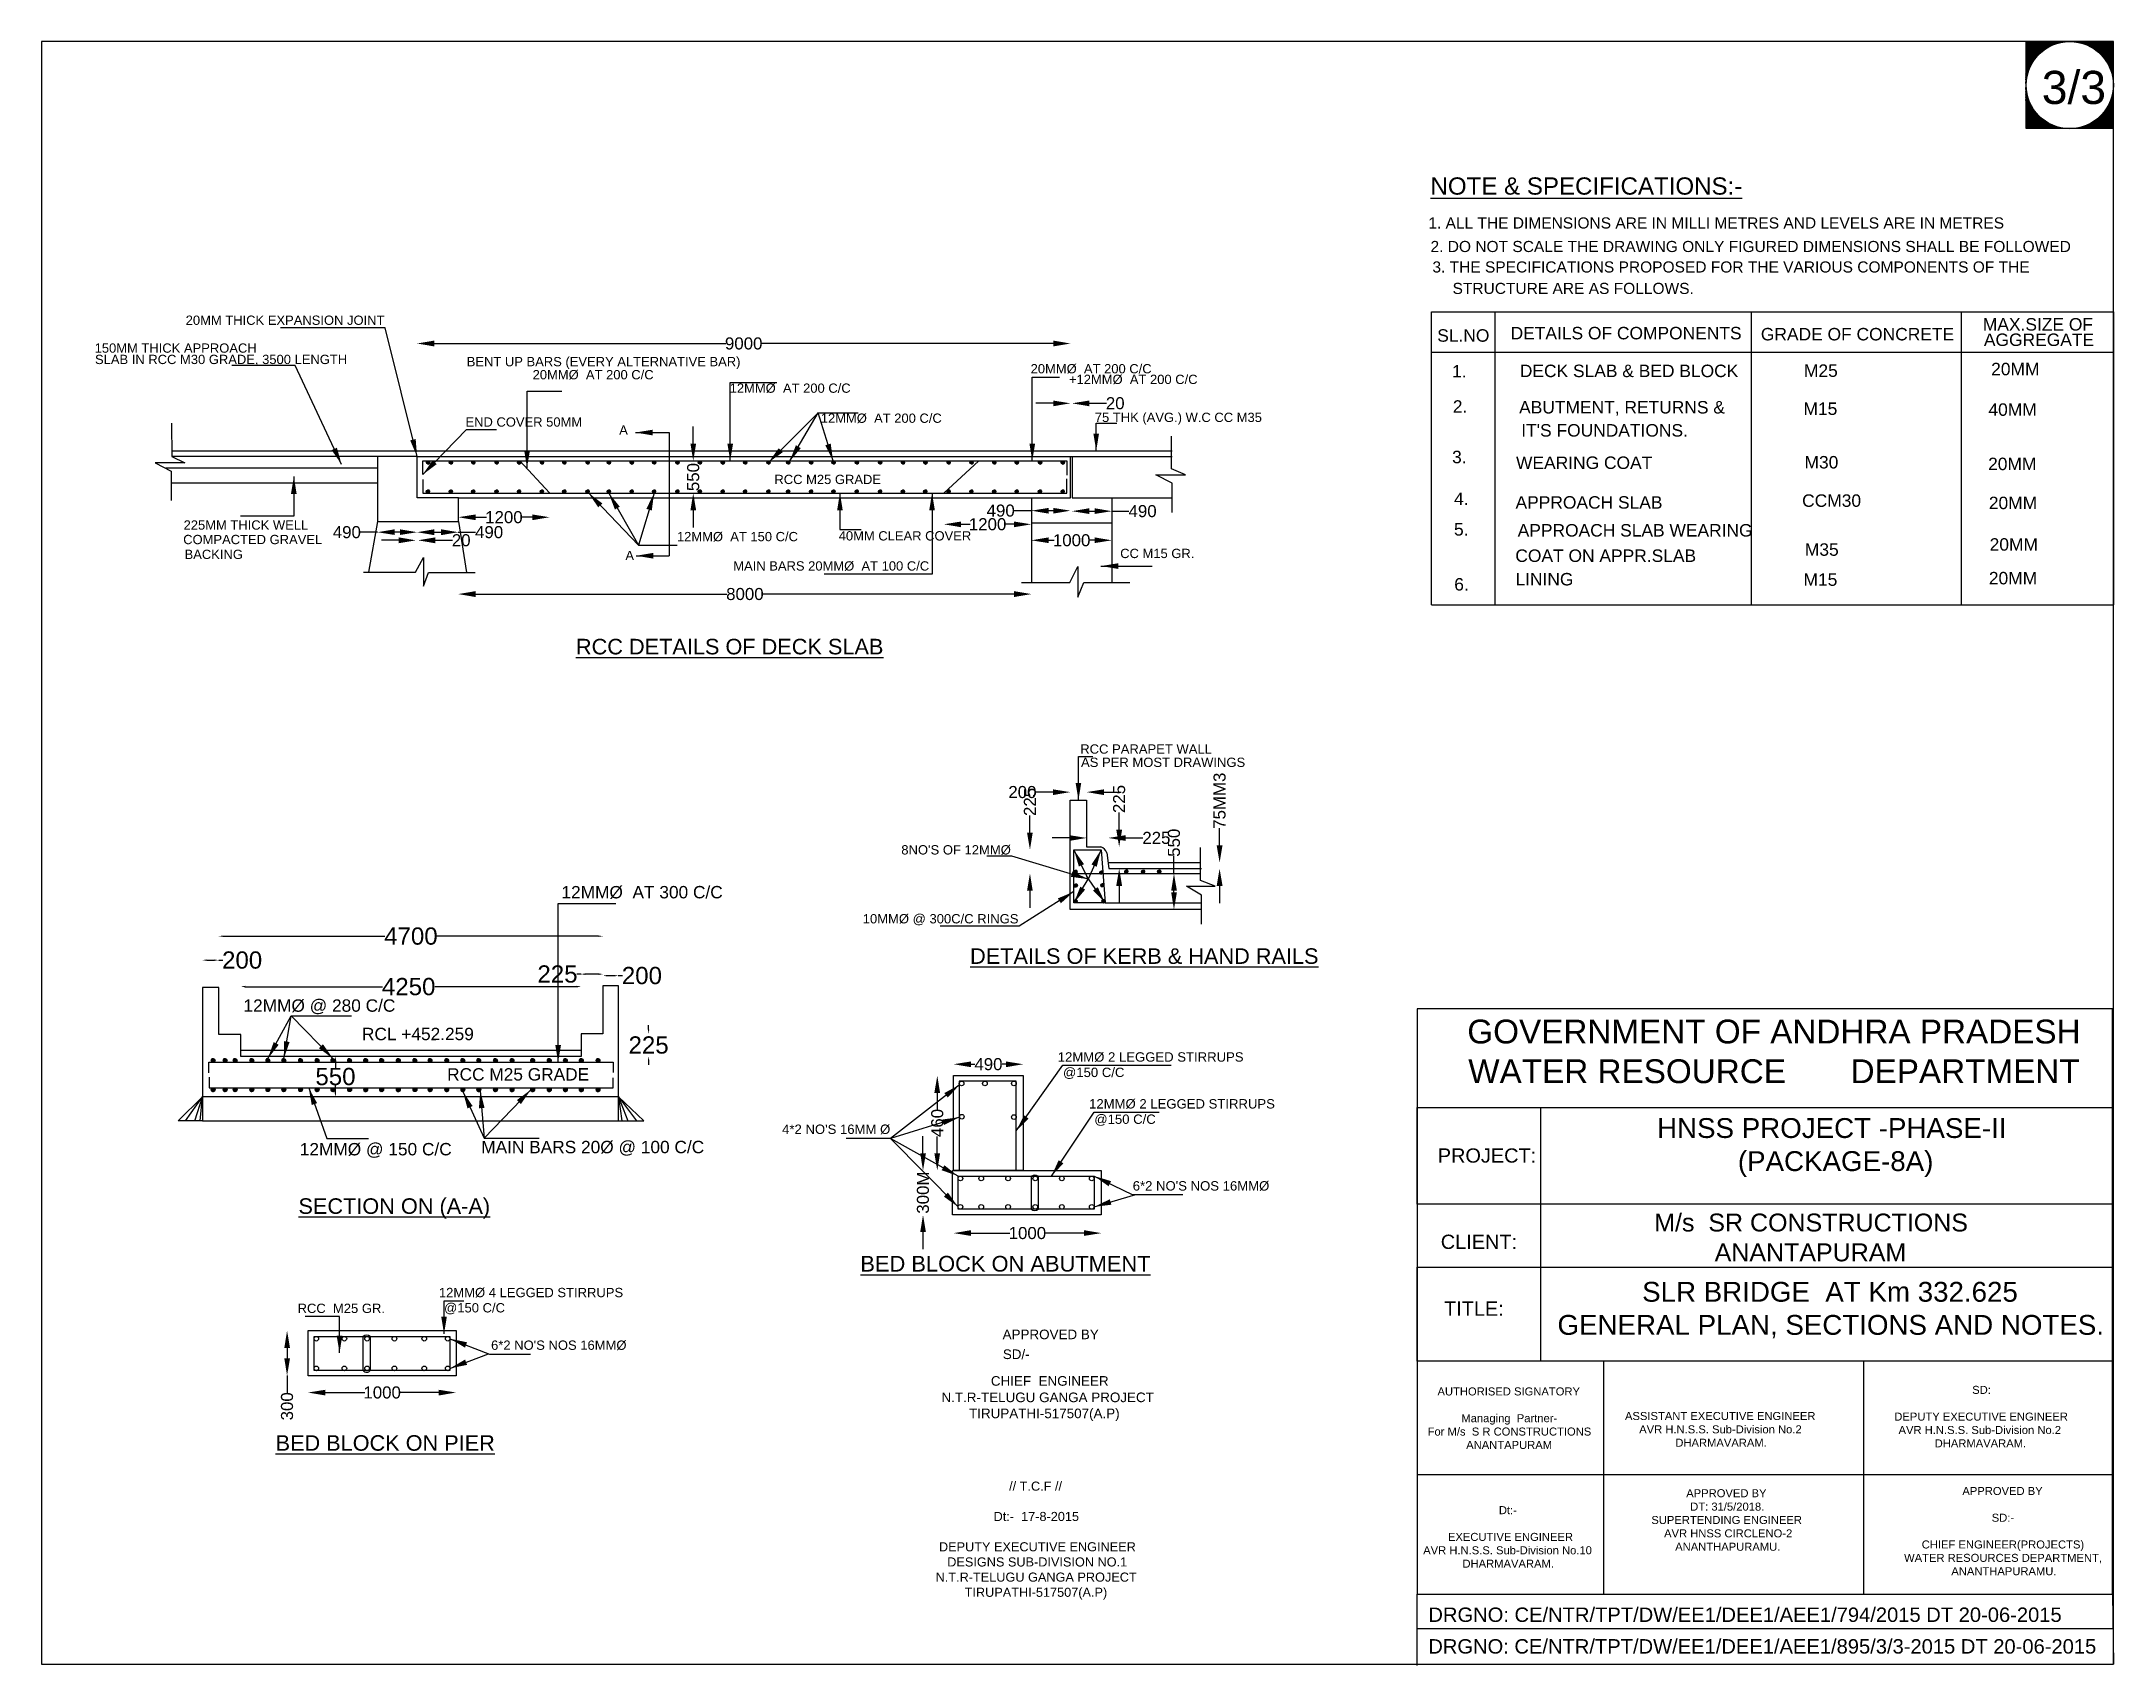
# Model space of a CAD drawing. Header units: millimetres. Extents: x 97246 to 109276, y -166310 to 12465.
# Drawn here: x 97246 to 109276, y 3041 to 12465 of the extents above; entities that cross this region are included whole.
import ezdxf

# ---------------------------------------------------------------- set-up
doc = ezdxf.new("R2010")
doc.units = ezdxf.units.MM
doc.header["$MEASUREMENT"] = 0
for name, color, linetype in [('DIMENSION', 7, 'Continuous'), ('DRAWING', 7, 'Continuous'), ('TEXT', 7, 'Continuous')]:
    doc.layers.add(name, color=color, linetype=linetype)
doc.styles.get("Standard").update_dxf_attribs({"font": 'arial.ttf'})
doc.dimstyles.new('ST100', dxfattribs={"dimtxt": 100, "dimasz": 25, "dimexe": 0, "dimexo": 300, "dimgap": 0.09, "dimtad": 0, "dimtih": 1, "dimtoh": 1, "dimdec": 0, "dimzin": 0, "dimdsep": 46, "dimtxsty": 'Standard', "dimcen": 0, "dimse1": 1, "dimse2": 1, "dimadec": 0, "dimazin": 0, "dimtfac": 1, "dimtdec": 0, "dimtofl": 0, "dimtmove": 0, "dimatfit": 3, "dimfxl": 2000, "dimtolj": 1, "dimtzin": 0, "dimarcsym": 0})
doc.dimstyles.get("Standard").update_dxf_attribs({"dimtxt": 70, "dimasz": 100, "dimexe": 0.18, "dimexo": 0.0625, "dimgap": 0.09, "dimtad": 0, "dimdec": 0, "dimzin": 0, "dimdsep": 46, "dimtxsty": 'Standard', "dimcen": 0.09, "dimse1": 1, "dimse2": 1, "dimadec": 0, "dimazin": 0, "dimtfac": 1, "dimtdec": 0, "dimtofl": 0, "dimtmove": 0, "dimatfit": 3, "dimfxl": 1, "dimtolj": 1, "dimtzin": 0, "dimarcsym": 0})

msp = doc.modelspace()

# ---------------------------------------------------------------- texts
at = {"layer": 'DRAWING', "color": 7}
for s, p in [('12MMØ  AT 300 C/C ', (100265, 7492.3)), ('12MMØ @ 280 C/C ', (98418.8, 6834.4)), ('RCL +452.259', (99106.8, 6669.5)), (' RCC M25 GRADE', (99573.3, 6435.2)), ('12MMØ @ 150 C/C ', (98745.8, 6001)), ('MAIN BARS 20Ø @ 100 C/C ', (99799.2, 6013.4))]:
    msp.add_text(s, height=71.796, rotation=0.01749, dxfattribs=at).set_placement(p)
at = {"layer": 'TEXT'}
for s, height, p in [('%%UNOTE & SPECIFICATIONS:-', 100.108, (105310.4, 11575.8)), ('1. ALL THE DIMENSIONS ARE IN MILLI METRES AND LEVELS ARE IN METRES', 64.467, (105297.8, 11379.2)), ('2. DO NOT SCALE THE DRAWING ONLY FIGURED DIMENSIONS SHALL BE FOLLOWED', 64.467, (105310.5, 11242.7)), ('3. THE SPECIFICATIONS PROPOSED FOR THE VARIOUS COMPONENTS OF THE', 64.467, (105321.5, 11123.9)), ('STRUCTURE ARE AS FOLLOWS.', 64.467, (105438.4, 10999.5)), ('20MM THICK EXPANSION JOINT', 53.876, (98083.4, 10820.2)), ('MAX.SIZE OF', 72.3, (108517.2, 10787.1)), ('150MM THICK APPROACH', 53.876, (97554.7, 10658.5)), ('SL.NO', 72.3, (105349.3, 10722.4)), ('DETAILS OF COMPONENTS', 72.3, (105775.5, 10736.1)), ('  GRADE OF CONCRETE', 72.3, (107172.3, 10730)), ('AGGREGATE', 72.3, (108523.3, 10697.6)), ('SLAB IN RCC M30 GRADE, 3500 LENGTH', 53.876, (97557, 10592.7)), ('BENT UP BARS (EVERY ALTERNATIVE BAR)', 53.876, (99715.2, 10579.9)), ('20MMØ  AT 200 C/C ', 53.876, (102988.9, 10538.7)), ('1.', 72.3, (105435.7, 10514.8)), ('DECK SLAB & BED BLOCK', 72.3, (105829.1, 10517)), ('M25', 72.3, (107478.6, 10518.4)), ('20MM', 72.3, (108565.5, 10527.6)), ('20MMØ  AT 200 C/C ', 53.876, (100097.6, 10504.1)), ('12MMØ  AT 200 C/C ', 53.876, (101241.5, 10426)), ('+12MMØ  AT 200 C/C ', 53.876, (103211.5, 10476.9)), ('2.', 72.3, (105440, 10310.3)), ('ABUTMENT, RETURNS &', 72.3, (105824.8, 10305.9)), ('M15', 72.3, (107475.7, 10297.4)), ('40MM', 72.3, (108549.6, 10292.4)), ('END COVER 50MM', 53.876, (99707.8, 10229.5)), ('A', 53.9, (100600.2, 10183.2)), ('12MMØ  AT 200 C/C ', 53.876, (101770.6, 10251.7)), ('75 THK (AVG.) W.C CC M35', 53.876, (103361.6, 10256.6)), ("IT'S FOUNDATIONS.", 72.3, (105837.4, 10172)), ('3.', 72.3, (105435.7, 10017.5)), ('WEARING COAT', 72.3, (105807, 9984)), ('M30', 72.3, (107481.7, 9986.9)), ('20MM', 72.3, (108547.7, 9977.3)), ('RCC M25 GRADE', 53.876, (101501.4, 9896.4)), ('4.', 72.3, (105447.2, 9775.1)), ('APPROACH SLAB', 72.3, (105804.1, 9753.7)), ('CCM30  ', 72.3, (107467.9, 9764.3)), ('20MM', 72.3, (108551.9, 9750.9)), ('225MM THICK WELL ', 53.876, (98071.3, 9631.9)), ('5.', 72.3, (105446.9, 9597.4)), ('APPROACH SLAB WEARING', 72.3, (105816.6, 9591.9)), ('COMPACTED GRAVEL ', 53.876, (98068.9, 9547.7)), ('BACKING', 53.88, (98076.9, 9461.6)), ('A', 53.9, (100636.1, 9454.9)), ('12MMØ  AT 150 C/C ', 53.876, (100935.5, 9564.7)), ('40MM CLEAR COVER', 53.876, (101874.6, 9569)), ('CC M15 GR.', 53.88, (103508.8, 9466.9)), ('COAT ON APPR.SLAB', 72.3, (105803, 9444.6)), ('M35', 72.3, (107483.8, 9480.3)), ('20MM', 72.3, (108556.7, 9509.9)), ('MAIN BARS 20MMØ  AT 100 C/C ', 53.876, (101262.4, 9394.5)), ('20MM', 72.3, (108552.1, 9314.5)), ('6.', 72.3, (105448.3, 9278.5)), ('LINING', 72.3, (105803.7, 9308.3)), ('M15', 72.3, (107475.9, 9305.9)), ('%%URCC DETAILS OF DECK SLAB', 90.187, (100349.1, 8908.2)), ('AS PER MOST DRAWINGS', 54.112, (103281.5, 8254.9)), ('RCC PARAPET WALL', 54.112, (103277, 8331.9)), ("8NO'S OF 12MMØ", 54.112, (102238, 7747)), ('10MMØ @ 300C/C RINGS', 54.112, (102014.1, 7347.1)), ('%%UDETAILS OF KERB & HAND RAILS', 90.187, (102637.2, 7112.4)), ('12MMØ 2 LEGGED STIRRUPS', 54.499, (103146.5, 6544.9)), ('@150 C/C', 54.5, (103176.8, 6455.6)), ('12MMØ 2 LEGGED STIRRUPS', 54.499, (103328.4, 6273.1)), ("4*2 NO'S 16MM Ø", 54.499, (101546.1, 6125.5)), ('@150 C/C', 54.5, (103358.7, 6183.8)), ("6*2 NO'S NOS 16MMØ", 54.499, (103581.6, 5797)), ('%%USECTION ON (A-A)', 90.187, (98738, 5661.8)), ('%%UBED BLOCK ON ABUTMENT', 90.832, (102000.4, 5327)), ('12MMØ 4 LEGGED STIRRUPS', 54.043, (99553.5, 5178.3)), ('RCC  M25 GR.', 54.043, (98732.9, 5086.6)), ('@150 C/C', 54.04, (99583.6, 5089.7)), ('APPROVED BY ', 55.751, (102826.2, 4934.4)), ("6*2 NO'S NOS 16MMØ", 54.043, (99856.4, 4872.8)), ('SD/-', 55.75, (102827.6, 4819.3)), ('N.T.R-TELUGU GANGA PROJECT', 55.751, (102471.3, 4569.2)), ('TIRUPATHI-517507(A.P)', 55.751, (102631.4, 4476)), ('%%UBED BLOCK ON PIER', 90.072, (98605.6, 4287.4))]:
    msp.add_text(s, height=height, dxfattribs=at).set_placement(p)
at = {"layer": 'TEXT', "attachment_point": 1}
for s, insert, char_height, width in [('3/3', (108859.4, 12294), 192.09, 272.61), ('PROJECT:', (105352.6, 6041.7), 82.73, 771.907), ('\\pi423.49;M/s  SR CONSTRUCTIONS \\P\\pi774.42;ANANTAPURAM', (106185.8, 5663.4), 103.857, 2650.325), ('CLIENT:', (105370.1, 5541), 82.73, 771.907), ('\\pi703.4;SLR BRIDGE  AT Km 332.625\\P\\pi211.92;GENERAL PLAN, SECTIONS AND NOTES.', (105835.7, 5267.1), 115.154, 3574.706), ('TITLE:', (105389.2, 5153.3), 82.73, 448.617), ('CHIEF  ENGINEER', (102758, 4720.2), 55.751, 1565.815), ('\\pi754.86;AUTHORISED SIGNATORY\\P\\pi1168.4;\\P\\pi893.43;Managing  Partner-\\P\\pi697.59;For M/s  S R CONSTRUCTIONS\\P\\pi921.49;ANANTAPURAM', (104596.1, 4654.7), 46.555, 2336.728), ('\\pi1108; SD: \\P\\pi1168.4;\\P\\pi655.61; DEPUTY EXECUTIVE ENGINEER\\P\\pi698.4;AVR H.N.S.S. Sub-Division No.2\\P\\pi908.1;DHARMAVARAM.', (107329.4, 4663.8), 46.555, 2336.728), ('\\pi1168.4;\\P\\P\\pi615.85;ASSISTANT EXECUTIVE ENGINEER\\P\\pi698.4;AVR H.N.S.S. Sub-Division No.2\\P\\pi908.1;DHARMAVARAM.', (105823.7, 4667.5), 46.555, 2336.728), ('\\pi1170.9;// T.C.F //\\P\\pi1324.5;\\P\\pi1080.9;Dt:-  17-8-2015\\P\\pi1324.5;\\P\\pi743.24; DEPUTY EXECUTIVE ENGINEER\\P\\pi811.79;DESIGNS SUB-DIVISION NO.1\\P\\pi744.34;N.T.R-TELUGU GANGA PROJECT\\P\\pi912.9;TIRUPATHI-517507(A.P)', (101693, 4108.3), 52.778, 2649.073), ('\\pi935.49;APPROVED BY\\P\\pi958.58;DT: 31/5/2018.  \\P\\pi732.98;SUPERTENDING ENGINEER                \\P\\pi788.81; AVR HNSS CIRCLENO-2\\P\\pi0;^I^I^I^I       ANANTHAPURAMU.', (105859.6, 4064), 46.555, 2336.728), ('\\pi935.49;APPROVED BY\\P\\pi1168.4;\\P\\pi1105.8;SD:-\\P\\pi1150.3;  \\P\\pi699.61;CHIEF ENGINEER(PROJECTS)                \\P\\pi597.11;WATER RESOURCES DEPARTMENT,\\P\\pi0;^I^I^I^I       ANANTHAPURAMU.', (107462.8, 4077.1), 46.555, 2336.728), ('\\pi1119.5;Dt:- \\P\\pi1168.4;\\P\\pi787.51;  EXECUTIVE ENGINEER\\P\\pi680.16;AVR H.N.S.S. Sub-Division No.10\\P\\pi908.1;DHARMAVARAM.', (104587.9, 3965.8), 46.555, 2336.728), ('\\pi553.71;DRGNO: CE/NTR/TPT/DW/EE1/DEE1/AEE1/794/2015 DT 20-06-2015', (104744.6, 3377.6), 83.673, 4770.654), ('\\pi453;DRGNO: CE/NTR/TPT/DW/EE1/DEE1/AEE1/895/3/3-2015 DT 20-06-2015', (104844.7, 3194), 83.673, 4770.654)]:
    msp.add_mtext(s, dxfattribs=dict(at, insert=insert, char_height=char_height, width=width))
at = {"layer": 'TEXT', "color": 7, "width": 3940.87, "attachment_point": 5}
for s, insert, char_height in [('GOVERNMENT OF ANDHRA PRADESH\\PWATER RESOURCE       DEPARTMENT', (107304.3, 6603.6), 138.185), ('HNSS PROJECT -PHASE-II\\P (PACKAGE-8A)', (107640.1, 6046.4), 115.154)]:
    msp.add_mtext(s, dxfattribs=dict(at, insert=insert, char_height=char_height))

# ---------------------------------------------------------------- blocks, each defined once
blk = doc.blocks.new('*D6')
at = {"layer": 'Defpoints', "color": 0, "transparency": 16777216}
for p in [(99197, 9816), (99427, 9816), (99197, 9617)]:
    blk.add_point(p, dxfattribs=at)
at = {"layer": 'DRAWING', "color": 0, "lineweight": -2, "transparency": 16777216}
for p, q in [((99197, 9617), (99097, 9617)), ((99327, 9617), (99297, 9617))]:
    blk.add_line(p, q, dxfattribs=at)
at = {"layer": 'DRAWING', "color": 0, "transparency": 16777216}
for points in [[(99297, 9634), (99297, 9601), (99197, 9617)], [(99327, 9634), (99327, 9601), (99427, 9617)]]:
    blk.add_solid(points, dxfattribs=at)
at = {"layer": 'DRAWING', "color": 0, "transparency": 16777216, "insert": (99019, 9617), "char_height": 70, "attachment_point": 5}
blk.add_mtext('\\A1;490', dxfattribs=at)
blk = doc.blocks.new('*D7')
at = {"layer": 'Defpoints', "color": 0, "transparency": 16777216}
for p in [(99427, 9816), (99666, 9816), (99666, 9617)]:
    blk.add_point(p, dxfattribs=at)
at = {"layer": 'DRAWING', "color": 0, "lineweight": -2, "transparency": 16777216}
for p, q in [((99527, 9617), (99566, 9617)), ((99666, 9617), (99766, 9617))]:
    blk.add_line(p, q, dxfattribs=at)
at = {"layer": 'DRAWING', "color": 0, "transparency": 16777216}
for points in [[(99527, 9634), (99527, 9600), (99427, 9617)], [(99566, 9634), (99566, 9600), (99666, 9617)]]:
    blk.add_solid(points, dxfattribs=at)
at = {"layer": 'DRAWING', "color": 0, "transparency": 16777216, "insert": (99845, 9617), "char_height": 70, "attachment_point": 5}
blk.add_mtext('\\A1;490', dxfattribs=at)
blk = doc.blocks.new('*D5')
at = {"layer": 'Defpoints', "color": 0, "transparency": 16777216}
for p in [(99420, 9598), (99432, 9596), (99432, 9570)]:
    blk.add_point(p, dxfattribs=at)
at = {"layer": 'DRAWING', "color": 0, "lineweight": -2, "transparency": 16777216}
for p, q in [((99320, 9570), (99220, 9570)), ((99532, 9570), (99632, 9570))]:
    blk.add_line(p, q, dxfattribs=at)
at = {"layer": 'DRAWING', "color": 0, "transparency": 16777216}
for points in [[(99320, 9587), (99320, 9553), (99420, 9570)], [(99532, 9587), (99532, 9553), (99432, 9570)]]:
    blk.add_solid(points, dxfattribs=at)
at = {"layer": 'DRAWING', "color": 0, "transparency": 16777216, "insert": (99683, 9570), "char_height": 70, "attachment_point": 5}
blk.add_mtext('\\A1;20', dxfattribs=at)
blk = doc.blocks.new('*D8')
at = {"layer": 'Defpoints', "color": 0, "transparency": 16777216}
for p in [(100196, 9845), (99666, 9679), (100196, 9704)]:
    blk.add_point(p, dxfattribs=at)
at = {"layer": 'DRAWING', "color": 0, "lineweight": -2, "transparency": 16777216}
for p, q in [((99766, 9704), (99830, 9704)), ((100096, 9704), (100032, 9704))]:
    blk.add_line(p, q, dxfattribs=at)
at = {"layer": 'DRAWING', "color": 0, "transparency": 16777216}
for points in [[(99766, 9720), (99766, 9687), (99666, 9704)], [(100096, 9720), (100096, 9687), (100196, 9704)]]:
    blk.add_solid(points, dxfattribs=at)
at = {"layer": 'DRAWING', "color": 0, "transparency": 16777216, "insert": (99931, 9704), "char_height": 70, "attachment_point": 5}
blk.add_mtext('\\A1;1200', dxfattribs=at)
blk = doc.blocks.new('*D9')
at = {"layer": 'Defpoints', "color": 0, "transparency": 16777216}
for p in [(101030, 10031), (101030, 10031), (101030, 9844)]:
    blk.add_point(p, dxfattribs=at)
at = {"layer": 'DRAWING', "color": 0, "lineweight": -2, "transparency": 16777216}
for p, q in [((101030, 10131), (101030, 10231)), ((101030, 9744), (101030, 9644))]:
    blk.add_line(p, q, dxfattribs=at)
at = {"layer": 'DRAWING', "color": 0, "transparency": 16777216}
for points in [[(101014, 10131), (101047, 10131), (101030, 10031)], [(101014, 9744), (101047, 9744), (101030, 9844)]]:
    blk.add_solid(points, dxfattribs=at)
at = {"layer": 'DRAWING', "color": 0, "transparency": 16777216, "insert": (101030, 9937), "char_height": 70, "attachment_point": 5, "rotation": 90}
blk.add_mtext('\\A1;550', dxfattribs=at)
blk = doc.blocks.new('*D10')
at = {"layer": 'Defpoints', "color": 0, "transparency": 16777216}
for p in [(102993, 9816), (103220, 9816), (102993, 9742)]:
    blk.add_point(p, dxfattribs=at)
at = {"layer": 'DRAWING', "color": 0, "lineweight": -2, "transparency": 16777216}
for p, q in [((102993, 9742), (102893, 9742)), ((103120, 9742), (103093, 9742))]:
    blk.add_line(p, q, dxfattribs=at)
at = {"layer": 'DRAWING', "color": 0, "transparency": 16777216}
for points in [[(103093, 9758), (103093, 9725), (102993, 9742)], [(103120, 9758), (103120, 9725), (103220, 9742)]]:
    blk.add_solid(points, dxfattribs=at)
at = {"layer": 'DRAWING', "color": 0, "transparency": 16777216, "insert": (102815, 9742), "char_height": 70, "attachment_point": 5}
blk.add_mtext('\\A1;490', dxfattribs=at)
blk = doc.blocks.new('*D11')
at = {"layer": 'Defpoints', "color": 0, "transparency": 16777216}
for p in [(103229, 9816), (103460, 9816), (103460, 9739)]:
    blk.add_point(p, dxfattribs=at)
at = {"layer": 'DRAWING', "color": 0, "lineweight": -2, "transparency": 16777216}
for p, q in [((103329, 9739), (103360, 9739)), ((103460, 9739), (103560, 9739))]:
    blk.add_line(p, q, dxfattribs=at)
at = {"layer": 'DRAWING', "color": 0, "transparency": 16777216}
for points in [[(103329, 9756), (103329, 9723), (103229, 9739)], [(103360, 9756), (103360, 9723), (103460, 9739)]]:
    blk.add_solid(points, dxfattribs=at)
at = {"layer": 'DRAWING', "color": 0, "transparency": 16777216, "insert": (103639, 9739), "char_height": 70, "attachment_point": 5}
blk.add_mtext('\\A1;490', dxfattribs=at)
blk = doc.blocks.new('*D12')
at = {"layer": 'Defpoints', "color": 0, "transparency": 16777216}
for p in [(103220, 10399), (103229, 10399), (103229, 10365)]:
    blk.add_point(p, dxfattribs=at)
at = {"layer": 'DRAWING', "color": 0, "lineweight": -2, "transparency": 16777216}
for p, q in [((103120, 10365), (103020, 10365)), ((103329, 10365), (103429, 10365))]:
    blk.add_line(p, q, dxfattribs=at)
at = {"layer": 'DRAWING', "color": 0, "transparency": 16777216}
for points in [[(103120, 10381), (103120, 10348), (103220, 10365)], [(103329, 10381), (103329, 10348), (103229, 10365)]]:
    blk.add_solid(points, dxfattribs=at)
at = {"layer": 'DRAWING', "color": 0, "transparency": 16777216, "insert": (103480, 10365), "char_height": 70, "attachment_point": 5}
blk.add_mtext('\\A1;20', dxfattribs=at)
blk = doc.blocks.new('*D13')
at = {"layer": 'Defpoints', "color": 0, "transparency": 16777216}
for p in [(102993, 9571), (103460, 9570), (103460, 9570)]:
    blk.add_point(p, dxfattribs=at)
at = {"layer": 'DRAWING', "color": 0, "lineweight": -2, "transparency": 16777216}
for p, q in [((103093, 9570), (103126, 9570)), ((103360, 9570), (103328, 9570))]:
    blk.add_line(p, q, dxfattribs=at)
at = {"layer": 'DRAWING', "color": 0, "transparency": 16777216}
for points in [[(103093, 9587), (103093, 9554), (102993, 9570)], [(103360, 9587), (103360, 9554), (103460, 9570)]]:
    blk.add_solid(points, dxfattribs=at)
at = {"layer": 'DRAWING', "color": 0, "transparency": 16777216, "insert": (103227, 9570), "char_height": 70, "attachment_point": 5}
blk.add_mtext('\\A1;1000', dxfattribs=at)
blk = doc.blocks.new('*D14')
at = {"layer": 'Defpoints', "color": 0, "transparency": 16777216}
for p in [(99666, 9679), (102993, 9364), (99666, 9258)]:
    blk.add_point(p, dxfattribs=at)
at = {"layer": 'DRAWING', "color": 0, "lineweight": -2, "transparency": 16777216}
for p, q in [((99766, 9258), (101225, 9258)), ((102893, 9258), (101434, 9258))]:
    blk.add_line(p, q, dxfattribs=at)
at = {"layer": 'DRAWING', "color": 0, "transparency": 16777216}
for points in [[(99766, 9275), (99766, 9241), (99666, 9258)], [(102893, 9275), (102893, 9241), (102993, 9258)]]:
    blk.add_solid(points, dxfattribs=at)
at = {"layer": 'DRAWING', "color": 0, "transparency": 16777216, "insert": (101330, 9258), "char_height": 70, "attachment_point": 5}
blk.add_mtext('\\A1;8000', dxfattribs=at)
blk = doc.blocks.new('*D15')
at = {"layer": 'Defpoints', "color": 0, "lineweight": -2, "transparency": 16777216}
for p, q in [((99527, 10712), (101219, 10712)), ((103120, 10712), (101428, 10712))]:
    blk.add_line(p, q, dxfattribs=at)
at = {"layer": 'Defpoints', "color": 0, "transparency": 16777216}
for p in [(103220, 10712), (99427, 10057), (103220, 10057)]:
    blk.add_point(p, dxfattribs=at)
for points in [[(99527, 10729), (99527, 10695), (99427, 10712)], [(103120, 10729), (103120, 10695), (103220, 10712)]]:
    blk.add_solid(points, dxfattribs=at)
at = {"layer": 'Defpoints', "color": 0, "transparency": 16777216, "insert": (101323, 10712), "char_height": 70, "attachment_point": 5}
blk.add_mtext('\\A1;9000', dxfattribs=at)
blk = doc.blocks.new('*D16')
at = {"layer": 'Defpoints', "color": 0, "transparency": 16777216}
for p in [(102485, 9844), (102993, 9816), (102993, 9663)]:
    blk.add_point(p, dxfattribs=at)
at = {"layer": 'DRAWING', "color": 0, "lineweight": -2, "transparency": 16777216}
for p, q in [((102585, 9663), (102638, 9663)), ((102893, 9663), (102840, 9663))]:
    blk.add_line(p, q, dxfattribs=at)
at = {"layer": 'DRAWING', "color": 0, "transparency": 16777216}
for points in [[(102585, 9679), (102585, 9646), (102485, 9663)], [(102893, 9679), (102893, 9646), (102993, 9663)]]:
    blk.add_solid(points, dxfattribs=at)
at = {"layer": 'DRAWING', "color": 0, "transparency": 16777216, "insert": (102739, 9663), "char_height": 70, "attachment_point": 5}
blk.add_mtext('\\A1;1200', dxfattribs=at)
blk = doc.blocks.new('*D18')
at = {"layer": 'Defpoints', "color": 0, "ltscale": 0.4, "transparency": 16777216}
for p in [(98275, 7134), (98181, 6974), (98275, 6974)]:
    blk.add_point(p, dxfattribs=at)
at = {"layer": 'DIMENSION', "color": 0, "lineweight": -2, "ltscale": 0.4, "transparency": 16777216}
for p, q in [((98206, 7134), (98250, 7134)), ((98275, 7134), (98300, 7134))]:
    blk.add_line(p, q, dxfattribs=at)
at = {"layer": 'DIMENSION', "color": 0, "ltscale": 0.4, "transparency": 16777216}
for points in [[(98206, 7138), (98206, 7130), (98181, 7134)], [(98250, 7138), (98250, 7130), (98275, 7134)]]:
    blk.add_solid(points, dxfattribs=at)
at = {"layer": 'DIMENSION', "color": 0, "ltscale": 0.4, "transparency": 16777216, "insert": (98411, 7134), "char_height": 100, "attachment_point": 5}
blk.add_mtext('\\A1;200', dxfattribs=at)
blk = doc.blocks.new('*D19')
at = {"layer": 'Defpoints', "color": 0, "ltscale": 0.4, "transparency": 16777216}
for p in [(100379, 6980), (98404, 6703), (100379, 6706)]:
    blk.add_point(p, dxfattribs=at)
at = {"layer": 'DIMENSION', "color": 0, "lineweight": -2, "ltscale": 0.4, "transparency": 16777216}
for p, q in [((98429, 6980), (99226, 6980)), ((100354, 6980), (99529, 6980))]:
    blk.add_line(p, q, dxfattribs=at)
at = {"layer": 'DIMENSION', "color": 0, "ltscale": 0.4, "transparency": 16777216}
for points in [[(98429, 6985), (98429, 6976), (98404, 6980)], [(100354, 6985), (100354, 6976), (100379, 6980)]]:
    blk.add_solid(points, dxfattribs=at)
at = {"layer": 'DIMENSION', "color": 0, "ltscale": 0.4, "transparency": 16777216, "insert": (99378, 6980), "char_height": 100, "attachment_point": 5}
blk.add_mtext('\\A1;4250', dxfattribs=at)
blk = doc.blocks.new('*D21')
at = {"layer": 'Defpoints', "color": 0, "ltscale": 0.4, "transparency": 16777216}
for p in [(100379, 7053), (100379, 6928), (100506, 6935)]:
    blk.add_point(p, dxfattribs=at)
at = {"layer": 'DIMENSION', "color": 0, "lineweight": -2, "ltscale": 0.4, "transparency": 16777216}
for p, q in [((100379, 7053), (100354, 7053)), ((100481, 7053), (100404, 7053))]:
    blk.add_line(p, q, dxfattribs=at)
at = {"layer": 'DIMENSION', "color": 0, "ltscale": 0.4, "transparency": 16777216}
for points in [[(100404, 7057), (100404, 7048), (100379, 7053)], [(100481, 7057), (100481, 7048), (100506, 7053)]]:
    blk.add_solid(points, dxfattribs=at)
at = {"layer": 'DIMENSION', "color": 0, "ltscale": 0.4, "transparency": 16777216, "insert": (100242, 7053), "char_height": 100, "attachment_point": 5}
blk.add_mtext('\\A1;225', dxfattribs=at)
blk = doc.blocks.new('*D22')
at = {"layer": 'Defpoints', "color": 0, "ltscale": 0.4, "transparency": 16777216}
for p in [(100506, 6985), (100595, 7044), (100595, 6985)]:
    blk.add_point(p, dxfattribs=at)
at = {"layer": 'DIMENSION', "color": 0, "lineweight": -2, "ltscale": 0.4, "transparency": 16777216}
for p, q in [((100531, 7044), (100570, 7044)), ((100595, 7044), (100620, 7044))]:
    blk.add_line(p, q, dxfattribs=at)
at = {"layer": 'DIMENSION', "color": 0, "ltscale": 0.4, "transparency": 16777216}
for points in [[(100531, 7048), (100531, 7039), (100506, 7044)], [(100570, 7048), (100570, 7039), (100595, 7044)]]:
    blk.add_solid(points, dxfattribs=at)
at = {"layer": 'DIMENSION', "color": 0, "ltscale": 0.4, "transparency": 16777216, "insert": (100732, 7044), "char_height": 100, "attachment_point": 5}
blk.add_mtext('\\A1;200', dxfattribs=at)
blk = doc.blocks.new('*D17')
at = {"layer": 'Defpoints', "color": 0, "ltscale": 0.4, "transparency": 16777216}
for p in [(100379, 6706), (100379, 6576), (100771, 6576)]:
    blk.add_point(p, dxfattribs=at)
at = {"layer": 'DIMENSION', "color": 0, "lineweight": -2, "ltscale": 0.4, "transparency": 16777216}
for p, q in [((100771, 6731), (100771, 6756)), ((100771, 6551), (100771, 6526))]:
    blk.add_line(p, q, dxfattribs=at)
at = {"layer": 'DIMENSION', "color": 0, "ltscale": 0.4, "transparency": 16777216}
for points in [[(100767, 6731), (100775, 6731), (100771, 6706)], [(100767, 6551), (100775, 6551), (100771, 6576)]]:
    blk.add_solid(points, dxfattribs=at)
at = {"layer": 'DIMENSION', "color": 0, "ltscale": 0.4, "transparency": 16777216, "insert": (100771, 6641), "char_height": 100, "attachment_point": 5}
blk.add_mtext('\\A1;225', dxfattribs=at)
blk = doc.blocks.new('*D23')
at = {"layer": 'Defpoints', "color": 0, "ltscale": 0.4, "transparency": 16777216}
for p in [(98953, 6576), (98953, 6341), (98953, 6341)]:
    blk.add_point(p, dxfattribs=at)
at = {"layer": 'DIMENSION', "color": 0, "lineweight": -2, "ltscale": 0.4, "transparency": 16777216}
for p, q in [((98953, 6551), (98953, 6510)), ((98953, 6366), (98953, 6407))]:
    blk.add_line(p, q, dxfattribs=at)
at = {"layer": 'DIMENSION', "color": 0, "ltscale": 0.4, "transparency": 16777216}
for points in [[(98948, 6551), (98957, 6551), (98953, 6576)], [(98948, 6366), (98957, 6366), (98953, 6341)]]:
    blk.add_solid(points, dxfattribs=at)
at = {"layer": 'DIMENSION', "color": 0, "ltscale": 0.4, "transparency": 16777216, "insert": (98953, 6458), "char_height": 100, "attachment_point": 5}
blk.add_mtext('\\A1;550', dxfattribs=at)
blk = doc.blocks.new('*D24')
at = {"layer": 'Defpoints', "color": 0, "transparency": 16777216}
for p in [(103821, 7637), (103821, 7637), (103821, 7427)]:
    blk.add_point(p, dxfattribs=at)
at = {"layer": 'TEXT', "color": 0, "lineweight": -2, "transparency": 16777216}
for p, q in [((103821, 7637), (103821, 7737)), ((103821, 7527), (103821, 7537))]:
    blk.add_line(p, q, dxfattribs=at)
at = {"layer": 'TEXT', "color": 0, "transparency": 16777216}
for points in [[(103805, 7537), (103838, 7537), (103821, 7637)], [(103805, 7527), (103838, 7527), (103821, 7427)]]:
    blk.add_solid(points, dxfattribs=at)
at = {"layer": 'TEXT', "color": 0, "transparency": 16777216, "insert": (103821, 7815), "char_height": 70, "attachment_point": 5, "rotation": 90}
blk.add_mtext('\\A1;550', dxfattribs=at)
blk = doc.blocks.new('*D25')
at = {"layer": 'Defpoints', "color": 0, "transparency": 16777216}
for p in [(103314, 7839), (103440, 7843), (103440, 7842)]:
    blk.add_point(p, dxfattribs=at)
at = {"layer": 'TEXT', "color": 0, "lineweight": -2, "transparency": 16777216}
for p, q in [((103214, 7843), (103114, 7843)), ((103540, 7843), (103640, 7843))]:
    blk.add_line(p, q, dxfattribs=at)
at = {"layer": 'TEXT', "color": 0, "transparency": 16777216}
for points in [[(103214, 7859), (103214, 7826), (103314, 7843)], [(103540, 7859), (103540, 7826), (103440, 7843)]]:
    blk.add_solid(points, dxfattribs=at)
at = {"layer": 'TEXT', "color": 0, "transparency": 16777216, "insert": (103719, 7843), "char_height": 70, "attachment_point": 5}
blk.add_mtext('\\A1;225', dxfattribs=at)
blk = doc.blocks.new('*D26')
at = {"layer": 'Defpoints', "color": 0, "transparency": 16777216}
for p in [(103503, 7791), (103509, 7791), (103508, 7665)]:
    blk.add_point(p, dxfattribs=at)
at = {"layer": 'TEXT', "color": 0, "lineweight": -2, "transparency": 16777216}
for p, q in [((103503, 7891), (103503, 7991)), ((103503, 7565), (103503, 7465))]:
    blk.add_line(p, q, dxfattribs=at)
at = {"layer": 'TEXT', "color": 0, "transparency": 16777216}
for points in [[(103486, 7891), (103520, 7891), (103503, 7791)], [(103486, 7565), (103520, 7565), (103503, 7665)]]:
    blk.add_solid(points, dxfattribs=at)
at = {"layer": 'TEXT', "color": 0, "transparency": 16777216, "insert": (103503, 8069), "char_height": 70, "attachment_point": 5, "rotation": 90}
blk.add_mtext('\\A1;225', dxfattribs=at)
blk = doc.blocks.new('*D27')
at = {"layer": 'Defpoints', "color": 0, "transparency": 16777216}
for p in [(103219, 8109), (103219, 8063), (103314, 8063)]:
    blk.add_point(p, dxfattribs=at)
at = {"layer": 'TEXT', "color": 0, "lineweight": -2, "transparency": 16777216}
for p, q in [((103119, 8109), (103019, 8109)), ((103414, 8109), (103514, 8109))]:
    blk.add_line(p, q, dxfattribs=at)
at = {"layer": 'TEXT', "color": 0, "transparency": 16777216}
for points in [[(103119, 8125), (103119, 8092), (103219, 8109)], [(103414, 8125), (103414, 8092), (103314, 8109)]]:
    blk.add_solid(points, dxfattribs=at)
at = {"layer": 'TEXT', "color": 0, "transparency": 16777216, "insert": (102941, 8109), "char_height": 70, "attachment_point": 5}
blk.add_mtext('\\A1;200', dxfattribs=at)
blk = doc.blocks.new('*D28')
at = {"layer": 'Defpoints', "color": 0, "transparency": 16777216}
for p in [(102985, 7774), (103240, 7774), (103240, 7637)]:
    blk.add_point(p, dxfattribs=at)
at = {"layer": 'TEXT', "color": 0, "lineweight": -2, "transparency": 16777216}
for p, q in [((102985, 7874), (102985, 7974)), ((102985, 7537), (102985, 7437))]:
    blk.add_line(p, q, dxfattribs=at)
at = {"layer": 'TEXT', "color": 0, "transparency": 16777216}
for points in [[(102968, 7874), (103001, 7874), (102985, 7774)], [(102968, 7537), (103001, 7537), (102985, 7637)]]:
    blk.add_solid(points, dxfattribs=at)
at = {"layer": 'TEXT', "color": 0, "transparency": 16777216, "insert": (102985, 8052), "char_height": 70, "attachment_point": 5, "rotation": 90}
blk.add_mtext('\\A1;225', dxfattribs=at)
blk = doc.blocks.new('*D29')
at = {"layer": 'Defpoints', "color": 0, "transparency": 16777216}
for p in [(103975, 7700), (104086, 7700), (103975, 7665)]:
    blk.add_point(p, dxfattribs=at)
at = {"layer": 'TEXT', "color": 0, "lineweight": -2, "transparency": 16777216}
for p, q in [((104086, 7800), (104086, 7900)), ((104086, 7565), (104086, 7465))]:
    blk.add_line(p, q, dxfattribs=at)
at = {"layer": 'TEXT', "color": 0, "transparency": 16777216}
for points in [[(104069, 7800), (104103, 7800), (104086, 7700)], [(104069, 7565), (104103, 7565), (104086, 7665)]]:
    blk.add_solid(points, dxfattribs=at)
at = {"layer": 'TEXT', "color": 0, "transparency": 16777216, "insert": (104086, 8059), "char_height": 70, "attachment_point": 5, "rotation": 90}
blk.add_mtext('\\A1;75MM3', dxfattribs=at)
blk = doc.blocks.new('*D30')
at = {"layer": 'Defpoints', "color": 0, "transparency": 16777216}
for p in [(98794, 4984), (98672, 4723), (98794, 4723)]:
    blk.add_point(p, dxfattribs=at)
at = {"layer": 'TEXT', "color": 0, "lineweight": -2, "transparency": 16777216}
for p, q in [((98672, 4884), (98672, 4823)), ((98672, 4723), (98672, 4623))]:
    blk.add_line(p, q, dxfattribs=at)
at = {"layer": 'TEXT', "color": 0, "transparency": 16777216}
for points in [[(98656, 4884), (98689, 4884), (98672, 4984)], [(98656, 4823), (98689, 4823), (98672, 4723)]]:
    blk.add_solid(points, dxfattribs=at)
at = {"layer": 'TEXT', "color": 0, "transparency": 16777216, "insert": (98672, 4545), "char_height": 70, "attachment_point": 5, "rotation": 90}
blk.add_mtext('\\A1;300', dxfattribs=at)
blk = doc.blocks.new('*D31')
at = {"layer": 'Defpoints', "color": 0, "transparency": 16777216}
for p in [(98794, 4723), (99653, 4723), (99653, 4625)]:
    blk.add_point(p, dxfattribs=at)
at = {"layer": 'TEXT', "color": 0, "lineweight": -2, "transparency": 16777216}
for p, q in [((98894, 4625), (99123, 4625)), ((99553, 4625), (99325, 4625))]:
    blk.add_line(p, q, dxfattribs=at)
at = {"layer": 'TEXT', "color": 0, "transparency": 16777216}
for points in [[(98894, 4641), (98894, 4608), (98794, 4625)], [(99553, 4641), (99553, 4608), (99653, 4625)]]:
    blk.add_solid(points, dxfattribs=at)
at = {"layer": 'TEXT', "color": 0, "transparency": 16777216, "insert": (99224, 4625), "char_height": 70, "attachment_point": 5}
blk.add_mtext('\\A1;1000', dxfattribs=at)
blk = doc.blocks.new('*D32')
at = {"layer": 'Defpoints', "color": 0, "transparency": 16777216}
for p in [(102946, 6530), (102542, 6464), (102946, 6464)]:
    blk.add_point(p, dxfattribs=at)
at = {"layer": 'TEXT', "color": 0, "lineweight": -2, "transparency": 16777216}
for p, q in [((102642, 6530), (102665, 6530)), ((102846, 6530), (102823, 6530))]:
    blk.add_line(p, q, dxfattribs=at)
at = {"layer": 'TEXT', "color": 0, "transparency": 16777216}
for points in [[(102642, 6546), (102642, 6513), (102542, 6530)], [(102846, 6546), (102846, 6513), (102946, 6530)]]:
    blk.add_solid(points, dxfattribs=at)
at = {"layer": 'TEXT', "color": 0, "transparency": 16777216, "insert": (102744, 6530), "char_height": 70, "attachment_point": 5}
blk.add_mtext('\\A1;490', dxfattribs=at)
blk = doc.blocks.new('*D33')
at = {"layer": 'Defpoints', "color": 0, "transparency": 16777216}
for p in [(102542, 5913), (102364, 5656), (102542, 5656)]:
    blk.add_point(p, dxfattribs=at)
at = {"layer": 'TEXT', "color": 0, "lineweight": -2, "transparency": 16777216}
for p, q in [((102364, 6013), (102364, 6113)), ((102364, 5556), (102364, 5456))]:
    blk.add_line(p, q, dxfattribs=at)
at = {"layer": 'TEXT', "color": 0, "transparency": 16777216}
for points in [[(102348, 6013), (102381, 6013), (102364, 5913)], [(102348, 5556), (102381, 5556), (102364, 5656)]]:
    blk.add_solid(points, dxfattribs=at)
at = {"layer": 'TEXT', "color": 0, "transparency": 16777216, "insert": (102364, 5785), "char_height": 70, "attachment_point": 5, "rotation": 90}
blk.add_mtext('\\A1;300M', dxfattribs=at)
blk = doc.blocks.new('*D34')
at = {"layer": 'Defpoints', "color": 0, "transparency": 16777216}
for p in [(102542, 5656), (103399, 5656), (103399, 5550)]:
    blk.add_point(p, dxfattribs=at)
at = {"layer": 'TEXT', "color": 0, "lineweight": -2, "transparency": 16777216}
for p, q in [((102642, 5550), (102869, 5550)), ((103299, 5550), (103071, 5550))]:
    blk.add_line(p, q, dxfattribs=at)
at = {"layer": 'TEXT', "color": 0, "transparency": 16777216}
for points in [[(102642, 5567), (102642, 5534), (102542, 5550)], [(103299, 5567), (103299, 5534), (103399, 5550)]]:
    blk.add_solid(points, dxfattribs=at)
at = {"layer": 'TEXT', "color": 0, "transparency": 16777216, "insert": (102970, 5550), "char_height": 70, "attachment_point": 5}
blk.add_mtext('\\A1;1000', dxfattribs=at)
blk = doc.blocks.new('*D35')
at = {"layer": 'Defpoints', "color": 0, "transparency": 16777216}
for p in [(102447, 6464), (102536, 6464), (102536, 5913)]:
    blk.add_point(p, dxfattribs=at)
at = {"layer": 'TEXT', "color": 0, "lineweight": -2, "transparency": 16777216}
for p, q in [((102447, 6364), (102447, 6267)), ((102447, 6013), (102447, 6110))]:
    blk.add_line(p, q, dxfattribs=at)
at = {"layer": 'TEXT', "color": 0, "transparency": 16777216}
for points in [[(102430, 6364), (102463, 6364), (102447, 6464)], [(102430, 6013), (102463, 6013), (102447, 5913)]]:
    blk.add_solid(points, dxfattribs=at)
at = {"layer": 'TEXT', "color": 0, "transparency": 16777216, "insert": (102447, 6189), "char_height": 70, "attachment_point": 5, "rotation": 90}
blk.add_mtext('\\A1;460', dxfattribs=at)
blk = doc.blocks.new('*D20')
at = {"layer": 'Defpoints', "color": 0, "ltscale": 0.4, "transparency": 16777216}
for p in [(100506, 7273), (98275, 6974), (100506, -166310)]:
    blk.add_point(p, dxfattribs=at)
at = {"layer": 'DIMENSION', "color": 0, "lineweight": -2, "ltscale": 0.4, "transparency": 16777216}
for p, q in [((98300, 7273), (99239, 7273)), ((100481, 7273), (99542, 7273))]:
    blk.add_line(p, q, dxfattribs=at)
at = {"layer": 'DIMENSION', "color": 0, "ltscale": 0.4, "transparency": 16777216}
for points in [[(98300, 7277), (98300, 7269), (98275, 7273)], [(100481, 7277), (100481, 7269), (100506, 7273)]]:
    blk.add_solid(points, dxfattribs=at)
at = {"layer": 'DIMENSION', "color": 0, "ltscale": 0.4, "transparency": 16777216, "insert": (99391, 7273), "char_height": 100, "attachment_point": 5}
blk.add_mtext('\\A1;4700', dxfattribs=at)

# ---------------------------------------------------------------- dimensions: what is measured, and where the dimension line sits
at = {"layer": 'Defpoints'}
dim = msp.add_linear_dim(base=(103220.1, 10712.1), p1=(99426.7, 10056.9), p2=(103220.1, 10056.9), text='9000', dimstyle='Standard', override={"dimfxl": 2000}, dxfattribs=at)
dim.commit()
dim.dimension.update_dxf_attribs({"geometry": '*D15', "text_midpoint": (101323.4, 10712.1)})
at = {"layer": 'DIMENSION', "ltscale": 0.4}
for base, p1, p2, text, picture, middle in [((100506, 7273.3), (98275.2, 6974.5), (100506, -166309.7), '4700', '*D20', (99390.6, 7273.3)), ((98275.2, 7133.7), (98180.9, 6974.5), (98275.2, 6974.5), '200', '*D18', (98411.4, 7133.7)), ((100378.5, 7052.6), (100506, 6934.8), (100378.5, 6928.3), '225', '*D21', (100241.7, 7052.6)), ((100595.3, 7043.6), (100506, 6984.8), (100595.3, 6984.8), '200', '*D22', (100731.6, 7043.6))]:
    dim = msp.add_linear_dim(base=base, p1=p1, p2=p2, text=text, dimstyle='ST100', dxfattribs=at)
    dim.commit()
    dim.dimension.update_dxf_attribs({"geometry": picture, "text_midpoint": middle})
dim = msp.add_linear_dim(base=(100378.5, 6980.5), p1=(98404.1, 6703.4), p2=(100378.5, 6705.5), text='4250', dimstyle='ST100', dxfattribs=at)
dim.commit()
dim.dimension.update_dxf_attribs({"geometry": '*D19', "text_midpoint": (99377.6, 6980.5), "dimtype": 160})
for base, p1, p2, text, picture, middle in [((100770.8, 6575.7), (100378.5, 6705.5), (100378.5, 6575.7), '225', '*D17', (100770.8, 6640.6)), ((98952.6, 6341.2), (98952.6, 6575.7), (98952.6, 6341.2), '550', '*D23', (98952.6, 6458.4))]:
    dim = msp.add_linear_dim(base=base, p1=p1, p2=p2, angle=90, text=text, dimstyle='ST100', dxfattribs=at)
    dim.commit()
    dim.dimension.update_dxf_attribs({"geometry": picture, "text_midpoint": middle})
at = {"layer": 'DRAWING'}
for base, p1, p2, text, picture, middle in [((103229.2, 10364.6), (103220.1, 10399), (103229.2, 10399), '20', '*D12', (103479.9, 10364.6)), ((99197.4, 9617.4), (99426.7, 9816.4), (99197.4, 9816.4), '490', '*D6', (99018.7, 9617.4)), ((99666.4, 9617.1), (99426.7, 9816.4), (99666.4, 9816.4), '490', '*D7', (99845.1, 9617.1)), ((100195.8, 9703.6), (99666.4, 9679.3), (100195.8, 9844.6), '1200', '*D8', (99931.1, 9703.6)), ((102993.3, 9662.5), (102484.6, 9843.6), (102993.3, 9816.4), '1200', '*D16', (102739, 9662.5)), ((102993.3, 9741.7), (103220.1, 9816.4), (102993.3, 9816.4), '490', '*D10', (102814.6, 9741.7)), ((103460.1, 9739.5), (103229.2, 9816.4), (103460.1, 9816.4), '490', '*D11', (103638.8, 9739.5)), ((99666.4, 9257.8), (102993.3, 9364.5), (99666.4, 9679.3), '8000', '*D14', (101329.9, 9257.8)), ((99432.4, 9570), (99420.1, 9598.4), (99432.4, 9596.5), '20', '*D5', (99683.1, 9570)), ((103460.1, 9570.5), (102993.3, 9571), (103460.1, 9570.5), '1000', '*D13', (103226.7, 9570.5))]:
    dim = msp.add_linear_dim(base=base, p1=p1, p2=p2, text=text, dimstyle='Standard', override={"dimfxl": 2000}, dxfattribs=at)
    dim.commit()
    dim.dimension.update_dxf_attribs({"geometry": picture, "text_midpoint": middle})
dim = msp.add_linear_dim(base=(101030.3, 10031.1), p1=(101030.3, 9843.6), p2=(101030.3, 10031.1), angle=90, text='550', dimstyle='Standard', override={"dimfxl": 2000}, dxfattribs=at)
dim.commit()
dim.dimension.update_dxf_attribs({"geometry": '*D9', "text_midpoint": (101030.3, 9937.3)})
at = {"layer": 'TEXT'}
for base, p1, p2, text, picture, middle in [((104086, 7700.1), (103974.9, 7665.2), (103974.9, 7700.1), '75MM3', '*D29', (104086, 8058.7)), ((102984.6, 7773.8), (103240.1, 7637.4), (103240.1, 7773.8), '225', '*D28', (102984.6, 8052)), ((103502.9, 7791.2), (103508.2, 7665.2), (103509.3, 7791.2), '225', '*D26', (103502.9, 8069.4)), ((102446.6, 6464.1), (102535.8, 5913.3), (102535.8, 6464.1), '460', '*D35', (102446.6, 6188.7)), ((102364.4, 5656.2), (102541.7, 5913.3), (102541.7, 5656.2), '300M', '*D33', (102364.4, 5784.8)), ((98672.4, 4722.6), (98794.4, 4984.1), (98794.4, 4722.6), '300', '*D30', (98672.4, 4545.3))]:
    dim = msp.add_linear_dim(base=base, p1=p1, p2=p2, angle=90, text=text, dimstyle='Standard', dxfattribs=at)
    dim.commit()
    dim.dimension.update_dxf_attribs({"geometry": picture, "text_midpoint": middle})
for base, p1, p2, text, picture, middle in [((103218.7, 8108.7), (103314.1, 8062.7), (103218.7, 8062.7), '200', '*D27', (102940.8, 8108.7)), ((103440.4, 7842.6), (103314.1, 7838.8), (103440.4, 7841.7), '225', '*D25', (103718.7, 7842.6)), ((102946.2, 6529.7), (102541.7, 6464.1), (102946.2, 6464.1), '490', '*D32', (102743.9, 6529.7)), ((103398.7, 5550.5), (102541.7, 5656.2), (103398.7, 5656.2), '1000', '*D34', (102970.2, 5550.5)), ((99653.2, 4624.5), (98794.4, 4722.6), (99653.2, 4722.6), '1000', '*D31', (99223.8, 4624.5))]:
    dim = msp.add_linear_dim(base=base, p1=p1, p2=p2, text=text, dimstyle='Standard', dxfattribs=at)
    dim.commit()
    dim.dimension.update_dxf_attribs({"geometry": picture, "text_midpoint": middle})
dim = msp.add_linear_dim(base=(103821.2, 7637.4), p1=(103821.2, 7426.9), p2=(103821.2, 7637.4), angle=90, text='550', dimstyle='Standard', override={"dimtxt": 70}, dxfattribs=at)
dim.commit()
dim.dimension.update_dxf_attribs({"geometry": '*D24', "text_midpoint": (103821.2, 7814.7)})

# ---------------------------------------------------------------- hatches: boundary and pattern name
at = {"layer": 'DIMENSION'}
h = msp.add_hatch(dxfattribs=at)
h.set_pattern_fill('ANSI31', color=256, scale=0.64029, style=0)
h.set_pattern_definition([(45, (-1892996.42568, -29416696.54523), (-0.056594179655, 0.056594179655), [])])
h.paths.add_polyline_path([(108766.9, 11961.5), (108982.3, 11961.5, -0.3690245), (108768.7, 12211.5, -0.4142136), (109021.8, 12464.6), (108766.9, 12464.6)])
h.paths.add_polyline_path([(109274.8, 12211.5), (109274.8, 12464.6), (109021.8, 12464.6, -0.4142136)])
h.paths.add_polyline_path([(109274.8, 12211.5, -0.3690245), (109061.3, 11961.5), (109274.8, 11961.5)])
at = {"layer": 'DRAWING'}
h = msp.add_hatch(dxfattribs=at)
h.set_pattern_fill('ANSI31', color=256, scale=0.897931, style=0)
h.set_pattern_definition([(45, (51644.14405, 484.46977), (-0.07936660252, 0.07936660252), [])])
h.paths.add_polyline_path([(99499.9, 10021.7, 0.4091659), (99490.7, 10031.1), (99490.4, 10031.1, 0.4091659), (99481.2, 10021.7, 1)])
h = msp.add_hatch(dxfattribs=at)
h.set_pattern_fill('ANSI31', color=256, scale=0.897931, style=0)
h.set_pattern_definition([(45, (51776.85412, 484.46977), (-0.07936660252, 0.07936660252), [])])
h.paths.add_polyline_path([(99632.7, 10021.7, 0.4091659), (99623.4, 10031.1), (99623.1, 10031.1, 0.4091659), (99613.9, 10021.7, 1)])
h = msp.add_hatch(dxfattribs=at)
h.set_pattern_fill('ANSI31', color=256, scale=0.897931, style=0)
h.set_pattern_definition([(45, (51906.89095, 484.46977), (-0.07936660252, 0.07936660252), [])])
h.paths.add_polyline_path([(99762.7, 10021.7, 0.4091659), (99753.5, 10031.1), (99753.2, 10031.1, 0.4091659), (99744, 10021.7, 1)])
h = msp.add_hatch(dxfattribs=at)
h.set_pattern_fill('ANSI31', color=256, scale=0.897931, style=0)
h.set_pattern_definition([(45, (52042.20103, 484.46977), (-0.07936660252, 0.07936660252), [])])
h.paths.add_polyline_path([(99898, 10021.7, 0.4091659), (99888.8, 10031.1), (99888.5, 10031.1, 0.4091659), (99879.3, 10021.7, 1)])
h = msp.add_hatch(dxfattribs=at)
h.set_pattern_fill('ANSI31', color=256, scale=0.897931, style=0)
h.set_pattern_definition([(45, (52172.77302, 484.46977), (-0.07936660252, 0.07936660252), [])])
h.paths.add_polyline_path([(100028.6, 10021.7, 0.4091659), (100019.4, 10031.1), (100019, 10031.1, 0.4091659), (100009.8, 10021.7, 1)])
h = msp.add_hatch(dxfattribs=at)
h.set_pattern_fill('ANSI31', color=256, scale=0.897931, style=0)
h.set_pattern_definition([(45, (52305.48309, 484.46977), (-0.07936660252, 0.07936660252), [])])
h.paths.add_polyline_path([(100161.3, 10021.7, 0.4091659), (100152.1, 10031.1), (100151.8, 10031.1, 0.4091659), (100142.5, 10021.7, 1)])
h = msp.add_hatch(dxfattribs=at)
h.set_pattern_fill('ANSI31', color=256, scale=0.897931, style=0)
h.set_pattern_definition([(45, (52435.51992, 484.46977), (-0.07936660252, 0.07936660252), [])])
h.paths.add_polyline_path([(100291.3, 10021.7, 0.4091659), (100282.1, 10031.1), (100281.8, 10031.1, 0.4091659), (100272.6, 10021.7, 1)])
h = msp.add_hatch(dxfattribs=at)
h.set_pattern_fill('ANSI31', color=256, scale=0.897931, style=0)
h.set_pattern_definition([(45, (52570.83, 484.46977), (-0.07936660252, 0.07936660252), [])])
h.paths.add_polyline_path([(100426.6, 10021.7, 0.4091659), (100417.4, 10031.1), (100417.1, 10031.1, 0.4091659), (100407.9, 10021.7, 1)])
h = msp.add_hatch(dxfattribs=at)
h.set_pattern_fill('ANSI31', color=256, scale=0.897931, style=0)
h.set_pattern_definition([(45, (52693.9931, 484.46977), (-0.07936660252, 0.07936660252), [])])
h.paths.add_polyline_path([(100549.8, 10021.7, 0.4091659), (100540.6, 10031.1), (100540.3, 10031.1, 0.4091659), (100531.1, 10021.7, 1)])
h = msp.add_hatch(dxfattribs=at)
h.set_pattern_fill('ANSI31', color=256, scale=0.897931, style=0)
h.set_pattern_definition([(45, (52826.70317, 484.46977), (-0.07936660252, 0.07936660252), [])])
h.paths.add_polyline_path([(100682.5, 10021.7, 0.4091659), (100673.3, 10031.1), (100673, 10031.1, 0.4091659), (100663.8, 10021.7, 1)])
h = msp.add_hatch(dxfattribs=at)
h.set_pattern_fill('ANSI31', color=256, scale=0.897931, style=0)
h.set_pattern_definition([(45, (52956.74, 484.46977), (-0.07936660252, 0.07936660252), [])])
h.paths.add_polyline_path([(100812.5, 10021.7, 0.4091659), (100803.3, 10031.1), (100803, 10031.1, 0.4091659), (100793.8, 10021.7, 1)])
h = msp.add_hatch(dxfattribs=at)
h.set_pattern_fill('ANSI31', color=256, scale=0.897931, style=0)
h.set_pattern_definition([(45, (53092.05008, 484.46977), (-0.07936660252, 0.07936660252), [])])
h.paths.add_polyline_path([(100947.9, 10021.7, 0.4091659), (100938.6, 10031.1), (100938.3, 10031.1, 0.4091659), (100929.1, 10021.7, 1)])
h = msp.add_hatch(dxfattribs=at)
h.set_pattern_fill('ANSI31', color=256, scale=0.897931, style=0)
h.set_pattern_definition([(45, (53222.36432, 484.46977), (-0.07936660252, 0.07936660252), [])])
h.paths.add_polyline_path([(101078.2, 10021.7, 0.4091659), (101069, 10031.1), (101068.6, 10031.1, 0.4091659), (101059.4, 10021.7, 1)])
h = msp.add_hatch(dxfattribs=at)
h.set_pattern_fill('ANSI31', color=256, scale=0.897931, style=0)
h.set_pattern_definition([(45, (53355.07438, 484.46977), (-0.07936660252, 0.07936660252), [])])
h.paths.add_polyline_path([(101210.9, 10021.7, 0.4091659), (101201.7, 10031.1), (101201.3, 10031.1, 0.4091659), (101192.1, 10021.7, 1)])
h = msp.add_hatch(dxfattribs=at)
h.set_pattern_fill('ANSI31', color=256, scale=0.897931, style=0)
h.set_pattern_definition([(45, (53485.11121, 484.46977), (-0.07936660252, 0.07936660252), [])])
h.paths.add_polyline_path([(101340.9, 10021.7, 0.4091659), (101331.7, 10031.1), (101331.4, 10031.1, 0.4091659), (101322.2, 10021.7, 1)])
h = msp.add_hatch(dxfattribs=at)
h.set_pattern_fill('ANSI31', color=256, scale=0.897931, style=0)
h.set_pattern_definition([(45, (53620.42129, 484.46977), (-0.07936660252, 0.07936660252), [])])
h.paths.add_polyline_path([(101476.2, 10021.7, 0.4091659), (101467, 10031.1), (101466.7, 10031.1, 0.4091659), (101457.5, 10021.7, 1)])
h = msp.add_hatch(dxfattribs=at)
h.set_pattern_fill('ANSI31', color=256, scale=0.897931, style=0)
h.set_pattern_definition([(45, (53735.39075, 484.46977), (-0.07936660252, 0.07936660252), [])])
h.paths.add_polyline_path([(101591.2, 10021.7, 0.4091659), (101582, 10031.1), (101581.7, 10031.1, 0.4091659), (101572.5, 10021.7, 1)])
h = msp.add_hatch(dxfattribs=at)
h.set_pattern_fill('ANSI31', color=256, scale=0.897931, style=0)
h.set_pattern_definition([(45, (53868.10082, 484.46977), (-0.07936660252, 0.07936660252), [])])
h.paths.add_polyline_path([(101723.9, 10021.7, 0.4091659), (101714.7, 10031.1), (101714.4, 10031.1, 0.4091659), (101705.2, 10021.7, 1)])
h = msp.add_hatch(dxfattribs=at)
h.set_pattern_fill('ANSI31', color=256, scale=0.897931, style=0)
h.set_pattern_definition([(45, (53998.13765, 484.46977), (-0.07936660252, 0.07936660252), [])])
h.paths.add_polyline_path([(101853.9, 10021.7, 0.4091659), (101844.7, 10031.1), (101844.4, 10031.1, 0.4091659), (101835.2, 10021.7, 1)])
h = msp.add_hatch(dxfattribs=at)
h.set_pattern_fill('ANSI31', color=256, scale=0.897931, style=0)
h.set_pattern_definition([(45, (54133.44773, 484.46977), (-0.07936660252, 0.07936660252), [])])
h.paths.add_polyline_path([(101989.3, 10021.7, 0.4091659), (101980, 10031.1), (101979.7, 10031.1, 0.4091659), (101970.5, 10021.7, 1)])
h = msp.add_hatch(dxfattribs=at)
h.set_pattern_fill('ANSI31', color=256, scale=0.897931, style=0)
h.set_pattern_definition([(45, (54268.81642, 484.46977), (-0.07936660252, 0.07936660252), [])])
h.paths.add_polyline_path([(102124.6, 10021.7, 0.4091659), (102115.4, 10031.1), (102115.1, 10031.1, 0.4091659), (102105.9, 10021.7, 1)])
h = msp.add_hatch(dxfattribs=at)
h.set_pattern_fill('ANSI31', color=256, scale=0.897931, style=0)
h.set_pattern_definition([(45, (54401.52649, 484.46977), (-0.07936660252, 0.07936660252), [])])
h.paths.add_polyline_path([(102257.3, 10021.7, 0.4091659), (102248.1, 10031.1), (102247.8, 10031.1, 0.4091659), (102238.6, 10021.7, 1)])
h = msp.add_hatch(dxfattribs=at)
h.set_pattern_fill('ANSI31', color=256, scale=0.897931, style=0)
h.set_pattern_definition([(45, (54531.56332, 484.46977), (-0.07936660252, 0.07936660252), [])])
h.paths.add_polyline_path([(102387.4, 10021.7, 0.4091659), (102378.2, 10031.1), (102377.8, 10031.1, 0.4091659), (102368.6, 10021.7, 1)])
h = msp.add_hatch(dxfattribs=at)
h.set_pattern_fill('ANSI31', color=256, scale=0.897931, style=0)
h.set_pattern_definition([(45, (54666.8734, 484.46977), (-0.07936660252, 0.07936660252), [])])
h.paths.add_polyline_path([(102522.7, 10021.7, 0.4091659), (102513.5, 10031.1), (102513.1, 10031.1, 0.4091659), (102503.9, 10021.7, 1)])
h = msp.add_hatch(dxfattribs=at)
h.set_pattern_fill('ANSI31', color=256, scale=0.897931, style=0)
h.set_pattern_definition([(45, (54799.17978, 484.46977), (-0.07936660252, 0.07936660252), [])])
h.paths.add_polyline_path([(102655, 10021.7, 0.4091659), (102645.8, 10031.1), (102645.5, 10031.1, 0.4091659), (102636.2, 10021.7, 1)])
h = msp.add_hatch(dxfattribs=at)
h.set_pattern_fill('ANSI31', color=256, scale=0.897931, style=0)
h.set_pattern_definition([(45, (54931.88985, 484.46977), (-0.07936660252, 0.07936660252), [])])
h.paths.add_polyline_path([(102787.7, 10021.7, 0.4091659), (102778.5, 10031.1), (102778.2, 10031.1, 0.4091659), (102769, 10021.7, 1)])
h = msp.add_hatch(dxfattribs=at)
h.set_pattern_fill('ANSI31', color=256, scale=0.897931, style=0)
h.set_pattern_definition([(45, (55061.92667, 484.46977), (-0.07936660252, 0.07936660252), [])])
h.paths.add_polyline_path([(102917.7, 10021.7, 0.4091659), (102908.5, 10031.1), (102908.2, 10031.1, 0.4091659), (102899, 10021.7, 1)])
h = msp.add_hatch(dxfattribs=at)
h.set_pattern_fill('ANSI31', color=256, scale=0.897931, style=0)
h.set_pattern_definition([(45, (55197.23676, 484.46977), (-0.07936660252, 0.07936660252), [])])
h.paths.add_polyline_path([(103053, 10021.7, 0.4091659), (103043.8, 10031.1), (103043.5, 10031.1, 0.4091659), (103034.3, 10021.7, 1)])
h = msp.add_hatch(dxfattribs=at)
h.set_pattern_fill('ANSI31', color=256, scale=0.897931, style=0)
h.set_pattern_definition([(45, (55329.07267, 484.46977), (-0.07936660252, 0.07936660252), [])])
h.paths.add_polyline_path([(103184.9, 10021.7, 0.4091659), (103175.7, 10031.1), (103175.3, 10031.1, 0.4091659), (103166.1, 10021.7, 1)])
h = msp.add_hatch(dxfattribs=at)
h.set_pattern_fill('ANSI31', color=256, scale=0.897931, style=0)
h.set_pattern_definition([(315, (51643.36591, 19390.21047), (-0.07936660252, -0.07936660252), [])])
h.paths.add_polyline_path([(99480.4, 9853, 0.4091659), (99489.6, 9843.6), (99490, 9843.6, 0.4091659), (99499.2, 9853, 1)])
h = msp.add_hatch(dxfattribs=at)
h.set_pattern_fill('ANSI31', color=256, scale=0.897931, style=0)
h.set_pattern_definition([(315, (51776.07598, 19390.21047), (-0.07936660252, -0.07936660252), [])])
h.paths.add_polyline_path([(99631.9, 9853, -0.4091659), (99622.7, 9843.6), (99622.3, 9843.6, -0.4091659), (99613.1, 9853, -1)])
h = msp.add_hatch(dxfattribs=at)
h.set_pattern_fill('ANSI31', color=256, scale=0.897931, style=0)
h.set_pattern_definition([(315, (51906.1128, 19390.21047), (-0.07936660252, -0.07936660252), [])])
h.paths.add_polyline_path([(99761.9, 9853, -0.4091659), (99752.7, 9843.6), (99752.4, 9843.6, -0.4091659), (99743.2, 9853, -1)])
h = msp.add_hatch(dxfattribs=at)
h.set_pattern_fill('ANSI31', color=256, scale=0.897931, style=0)
h.set_pattern_definition([(315, (52041.42288, 19390.21047), (-0.07936660252, -0.07936660252), [])])
h.paths.add_polyline_path([(99897.2, 9853, -0.4091659), (99888, 9843.6), (99887.7, 9843.6, -0.4091659), (99878.5, 9853, -1)])
h = msp.add_hatch(dxfattribs=at)
h.set_pattern_fill('ANSI31', color=256, scale=0.897931, style=0)
h.set_pattern_definition([(315, (52171.99488, 19390.21047), (-0.07936660252, -0.07936660252), [])])
h.paths.add_polyline_path([(100027.8, 9853, -0.4091659), (100018.6, 9843.6), (100018.3, 9843.6, -0.4091659), (100009.1, 9853, -1)])
h = msp.add_hatch(dxfattribs=at)
h.set_pattern_fill('ANSI31', color=256, scale=0.897931, style=0)
h.set_pattern_definition([(315, (52304.70495, 19390.21047), (-0.07936660252, -0.07936660252), [])])
h.paths.add_polyline_path([(100160.5, 9853, -0.4091659), (100151.3, 9843.6), (100151, 9843.6, -0.4091659), (100141.8, 9853, -1)])
h = msp.add_hatch(dxfattribs=at)
h.set_pattern_fill('ANSI31', color=256, scale=0.897931, style=0)
h.set_pattern_definition([(315, (52434.74177, 19390.21047), (-0.07936660252, -0.07936660252), [])])
h.paths.add_polyline_path([(100290.5, 9853, -0.4091659), (100281.3, 9843.6), (100281, 9843.6, -0.4091659), (100271.8, 9853, -1)])
h = msp.add_hatch(dxfattribs=at)
h.set_pattern_fill('ANSI31', color=256, scale=0.897931, style=0)
h.set_pattern_definition([(315, (52570.05185, 19390.21047), (-0.07936660252, -0.07936660252), [])])
h.paths.add_polyline_path([(100425.9, 9853, -0.4091659), (100416.6, 9843.6), (100416.3, 9843.6, -0.4091659), (100407.1, 9853, -1)])
h = msp.add_hatch(dxfattribs=at)
h.set_pattern_fill('ANSI31', color=256, scale=0.897931, style=0)
h.set_pattern_definition([(315, (52693.21496, 19390.21047), (-0.07936660252, -0.07936660252), [])])
h.paths.add_polyline_path([(100549, 9853, -0.4091659), (100539.8, 9843.6), (100539.5, 9843.6, -0.4091659), (100530.3, 9853, -1)])
h = msp.add_hatch(dxfattribs=at)
h.set_pattern_fill('ANSI31', color=256, scale=0.897931, style=0)
h.set_pattern_definition([(315, (52825.92503, 19390.21047), (-0.07936660252, -0.07936660252), [])])
h.paths.add_polyline_path([(100681.7, 9853, -0.4091659), (100672.5, 9843.6), (100672.2, 9843.6, -0.4091659), (100663, 9853, -1)])
h = msp.add_hatch(dxfattribs=at)
h.set_pattern_fill('ANSI31', color=256, scale=0.897931, style=0)
h.set_pattern_definition([(315, (52955.96185, 19390.21047), (-0.07936660252, -0.07936660252), [])])
h.paths.add_polyline_path([(100811.8, 9853, -0.4091659), (100802.6, 9843.6), (100802.2, 9843.6, -0.4091659), (100793, 9853, -1)])
h = msp.add_hatch(dxfattribs=at)
h.set_pattern_fill('ANSI31', color=256, scale=0.897931, style=0)
h.set_pattern_definition([(315, (53091.27194, 19390.21047), (-0.07936660252, -0.07936660252), [])])
h.paths.add_polyline_path([(100947.1, 9853, -0.4091659), (100937.9, 9843.6), (100937.5, 9843.6, -0.4091659), (100928.3, 9853, -1)])
h = msp.add_hatch(dxfattribs=at)
h.set_pattern_fill('ANSI31', color=256, scale=0.897931, style=0)
h.set_pattern_definition([(315, (53221.58617, 19390.21047), (-0.07936660252, -0.07936660252), [])])
h.paths.add_polyline_path([(101077.4, 9853, -0.4091659), (101068.2, 9843.6), (101067.9, 9843.6, -0.4091659), (101058.6, 9853, -1)])
h = msp.add_hatch(dxfattribs=at)
h.set_pattern_fill('ANSI31', color=256, scale=0.897931, style=0)
h.set_pattern_definition([(315, (53354.29624, 19390.21047), (-0.07936660252, -0.07936660252), [])])
h.paths.add_polyline_path([(101210.1, 9853, -0.4091659), (101200.9, 9843.6), (101200.6, 9843.6, -0.4091659), (101191.4, 9853, -1)])
h = msp.add_hatch(dxfattribs=at)
h.set_pattern_fill('ANSI31', color=256, scale=0.897931, style=0)
h.set_pattern_definition([(315, (53484.33307, 19390.21047), (-0.07936660252, -0.07936660252), [])])
h.paths.add_polyline_path([(101340.1, 9853, -0.4091659), (101330.9, 9843.6), (101330.6, 9843.6, -0.4091659), (101321.4, 9853, -1)])
h = msp.add_hatch(dxfattribs=at)
h.set_pattern_fill('ANSI31', color=256, scale=0.897931, style=0)
h.set_pattern_definition([(315, (53619.64315, 19390.21047), (-0.07936660252, -0.07936660252), [])])
h.paths.add_polyline_path([(101475.4, 9853, -0.4091659), (101466.2, 9843.6), (101465.9, 9843.6, -0.4091659), (101456.7, 9853, -1)])
h = msp.add_hatch(dxfattribs=at)
h.set_pattern_fill('ANSI31', color=256, scale=0.897931, style=0)
h.set_pattern_definition([(315, (53734.61261, 19390.21047), (-0.07936660252, -0.07936660252), [])])
h.paths.add_polyline_path([(101590.4, 9853, -0.4091659), (101581.2, 9843.6), (101580.9, 9843.6, -0.4091659), (101571.7, 9853, -1)])
h = msp.add_hatch(dxfattribs=at)
h.set_pattern_fill('ANSI31', color=256, scale=0.897931, style=0)
h.set_pattern_definition([(315, (53867.32268, 19390.21047), (-0.07936660252, -0.07936660252), [])])
h.paths.add_polyline_path([(101723.1, 9853, -0.4091659), (101713.9, 9843.6), (101713.6, 9843.6, -0.4091659), (101704.4, 9853, -1)])
h = msp.add_hatch(dxfattribs=at)
h.set_pattern_fill('ANSI31', color=256, scale=0.897931, style=0)
h.set_pattern_definition([(315, (53997.3595, 19390.21047), (-0.07936660252, -0.07936660252), [])])
h.paths.add_polyline_path([(101853.2, 9853, -0.4091659), (101844, 9843.6), (101843.6, 9843.6, -0.4091659), (101834.4, 9853, -1)])
h = msp.add_hatch(dxfattribs=at)
h.set_pattern_fill('ANSI31', color=256, scale=0.897931, style=0)
h.set_pattern_definition([(315, (54132.66958, 19390.21047), (-0.07936660252, -0.07936660252), [])])
h.paths.add_polyline_path([(101988.5, 9853, -0.4091659), (101979.3, 9843.6), (101978.9, 9843.6, -0.4091659), (101969.7, 9853, -1)])
h = msp.add_hatch(dxfattribs=at)
h.set_pattern_fill('ANSI31', color=256, scale=0.897931, style=0)
h.set_pattern_definition([(315, (54268.03828, 19390.21047), (-0.07936660252, -0.07936660252), [])])
h.paths.add_polyline_path([(102123.8, 9853, -0.4091659), (102114.6, 9843.6), (102114.3, 9843.6, -0.4091659), (102105.1, 9853, -1)])
h = msp.add_hatch(dxfattribs=at)
h.set_pattern_fill('ANSI31', color=256, scale=0.897931, style=0)
h.set_pattern_definition([(315, (54400.74835, 19390.21047), (-0.07936660252, -0.07936660252), [])])
h.paths.add_polyline_path([(102256.6, 9853, -0.4091659), (102247.3, 9843.6), (102247, 9843.6, -0.4091659), (102237.8, 9853, -1)])
h = msp.add_hatch(dxfattribs=at)
h.set_pattern_fill('ANSI31', color=256, scale=0.897931, style=0)
h.set_pattern_definition([(315, (54530.78517, 19390.21047), (-0.07936660252, -0.07936660252), [])])
h.paths.add_polyline_path([(102386.6, 9853, -0.4091659), (102377.4, 9843.6), (102377.1, 9843.6, -0.4091659), (102367.8, 9853, -1)])
h = msp.add_hatch(dxfattribs=at)
h.set_pattern_fill('ANSI31', color=256, scale=0.897931, style=0)
h.set_pattern_definition([(315, (54666.09525, 19390.21047), (-0.07936660252, -0.07936660252), [])])
h.paths.add_polyline_path([(102521.9, 9853, -0.4091659), (102512.7, 9843.6), (102512.4, 9843.6, -0.4091659), (102503.2, 9853, -1)])
h = msp.add_hatch(dxfattribs=at)
h.set_pattern_fill('ANSI31', color=256, scale=0.897931, style=0)
h.set_pattern_definition([(315, (54798.40164, 19390.21047), (-0.07936660252, -0.07936660252), [])])
h.paths.add_polyline_path([(102654.2, 9853, -0.4091659), (102645, 9843.6), (102644.7, 9843.6, -0.4091659), (102635.5, 9853, -1)])
h = msp.add_hatch(dxfattribs=at)
h.set_pattern_fill('ANSI31', color=256, scale=0.897931, style=0)
h.set_pattern_definition([(315, (54931.1117, 19390.21047), (-0.07936660252, -0.07936660252), [])])
h.paths.add_polyline_path([(102786.9, 9853, -0.4091659), (102777.7, 9843.6), (102777.4, 9843.6, -0.4091659), (102768.2, 9853, -1)])
h = msp.add_hatch(dxfattribs=at)
h.set_pattern_fill('ANSI31', color=256, scale=0.897931, style=0)
h.set_pattern_definition([(315, (55061.14853, 19390.21047), (-0.07936660252, -0.07936660252), [])])
h.paths.add_polyline_path([(102917, 9853, -0.4091659), (102907.7, 9843.6), (102907.4, 9843.6, -0.4091659), (102898.2, 9853, -1)])
h = msp.add_hatch(dxfattribs=at)
h.set_pattern_fill('ANSI31', color=256, scale=0.897931, style=0)
h.set_pattern_definition([(315, (55196.45861, 19390.21047), (-0.07936660252, -0.07936660252), [])])
h.paths.add_polyline_path([(103052.3, 9853, -0.4091659), (103043.1, 9843.6), (103042.7, 9843.6, -0.4091659), (103033.5, 9853, -1)])
h = msp.add_hatch(dxfattribs=at)
h.set_pattern_fill('ANSI31', color=256, scale=0.897931, style=0)
h.set_pattern_definition([(315, (55328.29453, 19390.21047), (-0.07936660252, -0.07936660252), [])])
h.paths.add_polyline_path([(103184.1, 9853, -0.4091659), (103174.9, 9843.6), (103174.6, 9843.6, -0.4091659), (103165.4, 9853, -1)])
h = msp.add_hatch(dxfattribs=at)
h.set_pattern_fill('ANSI31', color=256, scale=0.901866, style=0)
h.set_pattern_definition([(315, (55193.34906, 17225.82178), (-0.07971448354, -0.07971448354), [])])
h.paths.add_polyline_path([(103258.9, 7646.8, -0.4091659), (103249.7, 7637.4), (103249.3, 7637.4, -0.4091659), (103240.1, 7646.8, -1)])
h = msp.add_hatch(dxfattribs=at)
h.set_pattern_fill('ANSI31', color=256, scale=0.901866, style=0)
h.set_pattern_definition([(315, (55343.37107, 17221.344), (-0.07971448354, -0.07971448354), [])])
h.paths.add_polyline_path([(103408.9, 7642.3, -0.4091659), (103399.7, 7632.9), (103399.4, 7632.9, -0.4091659), (103390.1, 7642.3, -1)])
h = msp.add_hatch(dxfattribs=at)
h.set_pattern_fill('ANSI31', color=256, scale=0.901866, style=0)
h.set_pattern_definition([(315, (55488.09671, 17227.20605), (-0.07971448354, -0.07971448354), [])])
h.paths.add_polyline_path([(103553.7, 7648.2, -0.4091659), (103544.4, 7638.8), (103544.1, 7638.8, -0.4091659), (103534.8, 7648.2, -1)])
h = msp.add_hatch(dxfattribs=at)
h.set_pattern_fill('ANSI31', color=256, scale=0.901866, style=0)
h.set_pattern_definition([(315, (55585.33931, 17226.27205), (-0.07971448354, -0.07971448354), [])])
h.paths.add_polyline_path([(103650.9, 7647.2, -0.4091659), (103641.7, 7637.8), (103641.3, 7637.8, -0.4091659), (103632.1, 7647.2, -1)])
h = msp.add_hatch(dxfattribs=at)
h.set_pattern_fill('ANSI31', color=256, scale=0.901866, style=0)
h.set_pattern_definition([(315, (55679.44346, 17226.75425), (-0.07971448354, -0.07971448354), [])])
h.paths.add_polyline_path([(103745, 7647.7, -0.4091659), (103735.8, 7638.3), (103735.4, 7638.3, -0.4091659), (103726.2, 7647.7, -1)])
h = msp.add_hatch(dxfattribs=at)
h.set_pattern_fill('ANSI31', color=256, scale=0.901866, style=0)
h.set_pattern_definition([(315, (55194.26586, 17054.66557), (-0.07971448354, -0.07971448354), [])])
h.paths.add_polyline_path([(103259.8, 7475.6, -0.4091659), (103250.6, 7466.2), (103250.3, 7466.2, -0.4091659), (103241, 7475.6, -1)])
h = msp.add_hatch(dxfattribs=at)
h.set_pattern_fill('ANSI31', color=256, scale=0.901866, style=0)
h.set_pattern_definition([(315, (55194.55549, 17145.73972), (-0.07971448354, -0.07971448354), [])])
h.paths.add_polyline_path([(103260.1, 7566.7, -0.4091659), (103250.9, 7557.3), (103250.5, 7557.3, -0.4091659), (103241.3, 7566.7, -1)])
h = msp.add_hatch(dxfattribs=at)
h.set_pattern_fill('ANSI31', color=256, scale=0.901866, style=0)
h.set_pattern_definition([(315, (55349.18102, 17147.54202), (-0.07971448354, -0.07971448354), [])])
h.paths.add_polyline_path([(103414.7, 7568.5, -0.4091659), (103405.5, 7559.1), (103405.2, 7559.1, -0.4091659), (103395.9, 7568.5, -1)])
h = msp.add_hatch(dxfattribs=at)
h.set_pattern_fill('ANSI31', color=256, scale=0.901866, style=0)
h.set_pattern_definition([(315, (55356.464, 17055.02847), (-0.07971448354, -0.07971448354), [])])
h.paths.add_polyline_path([(103422, 7476, -0.4091659), (103412.8, 7466.6), (103412.5, 7466.6, -0.4091659), (103403.2, 7476, -1)])
h = msp.add_hatch(dxfattribs=at)
h.set_pattern_fill('ANSI31', color=256, scale=0.895633, style=0)
h.set_pattern_definition([(45, (51760.34917, 538.97975), (-0.079163545, 0.079163545), [])])
h.paths.add_polyline_path([(98243.7, 6541.1, 0.3857977), (98253.6, 6552, 1), (98231.7, 6552, 0.3857977), (98241.6, 6541.1)])
h = msp.add_hatch(dxfattribs=at)
h.set_pattern_fill('ANSI31', color=256, scale=0.895633, style=0)
h.set_pattern_definition([(45, (51830.09244, 539.03224), (-0.079163545, 0.079163545), [])])
h.paths.add_polyline_path([(98323.3, 6552.1, 1), (98301.5, 6552.1, 0.3857977), (98311.3, 6541.2), (98313.5, 6541.2, 0.3857977)])
h = msp.add_hatch(dxfattribs=at)
h.set_pattern_fill('ANSI31', color=256, scale=0.895633, style=0)
h.set_pattern_definition([(45, (51888.39396, 539.03224), (-0.079163545, 0.079163545), [])])
h.paths.add_polyline_path([(98381.6, 6552.1, 1), (98359.8, 6552.1, 0.3857977), (98369.6, 6541.2), (98371.8, 6541.2, 0.3857977)])
h = msp.add_hatch(dxfattribs=at)
h.set_pattern_fill('ANSI31', color=256, scale=0.895633, style=0)
h.set_pattern_definition([(45, (51984.94782, 539.03224), (-0.079163545, 0.079163545), [])])
h.paths.add_polyline_path([(98478.2, 6552.1, 1), (98456.3, 6552.1, 0.3857977), (98466.2, 6541.2), (98468.3, 6541.2, 0.3857977)])
h = msp.add_hatch(dxfattribs=at)
h.set_pattern_fill('ANSI31', color=256, scale=0.895633, style=0)
h.set_pattern_definition([(45, (52078.49716, 538.97975), (-0.079163545, 0.079163545), [])])
h.paths.add_polyline_path([(98571.7, 6552, 1), (98549.9, 6552, 0.3857977), (98559.7, 6541.1), (98561.9, 6541.1, 0.3857977)])
h = msp.add_hatch(dxfattribs=at)
h.set_pattern_fill('ANSI31', color=256, scale=0.895633, style=0)
h.set_pattern_definition([(45, (52170.93554, 538.97975), (-0.079163545, 0.079163545), [])])
h.paths.add_polyline_path([(98664.2, 6552, 1), (98642.3, 6552, 0.3857977), (98652.2, 6541.1), (98654.3, 6541.1, 0.3857977)])
h = msp.add_hatch(dxfattribs=at)
h.set_pattern_fill('ANSI31', color=256, scale=0.895633, style=0)
h.set_pattern_definition([(45, (52268.01695, 539.03224), (-0.079163545, 0.079163545), [])])
h.paths.add_polyline_path([(98761.3, 6552.1, 1), (98739.4, 6552.1, 0.3857977), (98749.3, 6541.2), (98751.4, 6541.2, 0.3857977)])
h = msp.add_hatch(dxfattribs=at)
h.set_pattern_fill('ANSI31', color=256, scale=0.895633, style=0)
h.set_pattern_definition([(45, (52364.27537, 539.03224), (-0.079163545, 0.079163545), [])])
h.paths.add_polyline_path([(98857.5, 6552.1, 1), (98835.6, 6552.1, 0.3857977), (98845.5, 6541.2), (98847.7, 6541.2, 0.3857977)])
h = msp.add_hatch(dxfattribs=at)
h.set_pattern_fill('ANSI31', color=256, scale=0.895633, style=0)
h.set_pattern_definition([(45, (52456.14681, 539.03224), (-0.079163545, 0.079163545), [])])
h.paths.add_polyline_path([(98949.4, 6552.1, 1), (98927.5, 6552.1, 0.3857977), (98937.4, 6541.2), (98939.5, 6541.2, 0.3857977)])
h = msp.add_hatch(dxfattribs=at)
h.set_pattern_fill('ANSI31', color=256, scale=0.895633, style=0)
h.set_pattern_definition([(45, (52552.70067, 539.03224), (-0.079163545, 0.079163545), [])])
h.paths.add_polyline_path([(99045.9, 6552.1, 1), (99024.1, 6552.1, 0.3857977), (99033.9, 6541.2), (99036.1, 6541.2, 0.3857977)])
h = msp.add_hatch(dxfattribs=at)
h.set_pattern_fill('ANSI31', color=256, scale=0.895633, style=0)
h.set_pattern_definition([(45, (52646.25002, 538.97975), (-0.079163545, 0.079163545), [])])
h.paths.add_polyline_path([(99139.5, 6552, 1), (99117.6, 6552, 0.3857977), (99127.5, 6541.1), (99129.6, 6541.1, 0.3857977)])
h = msp.add_hatch(dxfattribs=at)
h.set_pattern_fill('ANSI31', color=256, scale=0.895633, style=0)
h.set_pattern_definition([(45, (52738.68839, 538.97975), (-0.079163545, 0.079163545), [])])
h.paths.add_polyline_path([(99231.9, 6552, 1), (99210, 6552, 0.3857977), (99219.9, 6541.1), (99222.1, 6541.1, 0.3857977)])
h = msp.add_hatch(dxfattribs=at)
h.set_pattern_fill('ANSI31', color=256, scale=0.895633, style=0)
h.set_pattern_definition([(45, (52835.7698, 539.03224), (-0.079163545, 0.079163545), [])])
h.paths.add_polyline_path([(99329, 6552.1, 1), (99307.1, 6552.1, 0.3857977), (99317, 6541.2), (99319.1, 6541.2, 0.3857977)])
h = msp.add_hatch(dxfattribs=at)
h.set_pattern_fill('ANSI31', color=256, scale=0.895633, style=0)
h.set_pattern_definition([(45, (52932.02823, 539.03224), (-0.079163545, 0.079163545), [])])
h.paths.add_polyline_path([(99425.3, 6552.1, 1), (99403.4, 6552.1, 0.3857977), (99413.3, 6541.2), (99415.4, 6541.2, 0.3857977)])
h = msp.add_hatch(dxfattribs=at)
h.set_pattern_fill('ANSI31', color=256, scale=0.895633, style=0)
h.set_pattern_definition([(45, (53020.18024, 539.03224), (-0.079163545, 0.079163545), [])])
h.paths.add_polyline_path([(99513.4, 6552.1, 1), (99491.5, 6552.1, 0.3857977), (99501.4, 6541.2), (99503.6, 6541.2, 0.3857977)])
h = msp.add_hatch(dxfattribs=at)
h.set_pattern_fill('ANSI31', color=256, scale=0.895633, style=0)
h.set_pattern_definition([(45, (53116.7341, 539.03224), (-0.079163545, 0.079163545), [])])
h.paths.add_polyline_path([(99610, 6552.1, 1), (99588.1, 6552.1, 0.3857977), (99598, 6541.2), (99600.1, 6541.2, 0.3857977)])
h = msp.add_hatch(dxfattribs=at)
h.set_pattern_fill('ANSI31', color=256, scale=0.895633, style=0)
h.set_pattern_definition([(45, (53210.28344, 538.97975), (-0.079163545, 0.079163545), [])])
h.paths.add_polyline_path([(99703.5, 6552, 1), (99681.6, 6552, 0.3857977), (99691.5, 6541.1), (99693.7, 6541.1, 0.3857977)])
h = msp.add_hatch(dxfattribs=at)
h.set_pattern_fill('ANSI31', color=256, scale=0.895633, style=0)
h.set_pattern_definition([(45, (53302.72181, 538.97975), (-0.079163545, 0.079163545), [])])
h.paths.add_polyline_path([(99796, 6552, 1), (99774.1, 6552, 0.3857977), (99784, 6541.1), (99786.1, 6541.1, 0.3857977)])
h = msp.add_hatch(dxfattribs=at)
h.set_pattern_fill('ANSI31', color=256, scale=0.895633, style=0)
h.set_pattern_definition([(45, (53399.80323, 539.03224), (-0.079163545, 0.079163545), [])])
h.paths.add_polyline_path([(99893.1, 6552.1, 1), (99871.2, 6552.1, 0.3857977), (99881, 6541.2), (99883.2, 6541.2, 0.3857977)])
h = msp.add_hatch(dxfattribs=at)
h.set_pattern_fill('ANSI31', color=256, scale=0.895633, style=0)
h.set_pattern_definition([(45, (53496.06165, 539.03224), (-0.079163545, 0.079163545), [])])
h.paths.add_polyline_path([(99989.3, 6552.1, 1), (99967.4, 6552.1, 0.3857977), (99977.3, 6541.2), (99979.4, 6541.2, 0.3857977)])
h = msp.add_hatch(dxfattribs=at)
h.set_pattern_fill('ANSI31', color=256, scale=0.895633, style=0)
h.set_pattern_definition([(45, (53615.66139, 539.03224), (-0.079163545, 0.079163545), [])])
h.paths.add_polyline_path([(100108.9, 6552.1, 1), (100087, 6552.1, 0.3857977), (100096.9, 6541.2), (100099, 6541.2, 0.3857977)])
h = msp.add_hatch(dxfattribs=at)
h.set_pattern_fill('ANSI31', color=256, scale=0.895633, style=0)
h.set_pattern_definition([(45, (53712.21525, 539.03224), (-0.079163545, 0.079163545), [])])
h.paths.add_polyline_path([(100205.5, 6552.1, 1), (100183.6, 6552.1, 0.3857977), (100193.4, 6541.2), (100195.6, 6541.2, 0.3857977)])
h = msp.add_hatch(dxfattribs=at)
h.set_pattern_fill('ANSI31', color=256, scale=0.895633, style=0)
h.set_pattern_definition([(45, (53805.76459, 538.97975), (-0.079163545, 0.079163545), [])])
h.paths.add_polyline_path([(100299, 6552, 1), (100277.1, 6552, 0.3857977), (100287, 6541.1), (100289.1, 6541.1, 0.3857977)])
h = msp.add_hatch(dxfattribs=at)
h.set_pattern_fill('ANSI31', color=256, scale=0.895633, style=0)
h.set_pattern_definition([(45, (53898.20297, 538.97975), (-0.079163545, 0.079163545), [])])
h.paths.add_polyline_path([(100391.5, 6552, 1), (100369.6, 6552, 0.3857977), (100379.4, 6541.1), (100381.6, 6541.1, 0.3857977)])
h = msp.add_hatch(dxfattribs=at)
h.set_pattern_fill('ANSI31', color=256, scale=0.895633, style=0)
h.set_pattern_definition([(45, (53995.28438, 539.03224), (-0.079163545, 0.079163545), [])])
h.paths.add_polyline_path([(100488.5, 6552.1, 1), (100466.6, 6552.1, 0.3857977), (100476.5, 6541.2), (100478.7, 6541.2, 0.3857977)])
h = msp.add_hatch(dxfattribs=at)
h.set_pattern_fill('ANSI31', color=256, scale=0.895633, style=0)
h.set_pattern_definition([(315, (51760.47547, 12395.32483), (-0.079163545, -0.079163545), [])])
h.paths.add_polyline_path([(98241.7, 6393.2, 0.3857977), (98231.8, 6382.3, 1), (98253.7, 6382.3, 0.3857977), (98243.9, 6393.2)])
h = msp.add_hatch(dxfattribs=at)
h.set_pattern_fill('ANSI31', color=256, scale=0.895633, style=0)
h.set_pattern_definition([(315, (51830.21874, 12395.27234), (-0.079163545, -0.079163545), [])])
h.paths.add_polyline_path([(98323.5, 6382.2, -1), (98301.6, 6382.2, -0.3857977), (98311.5, 6393.1), (98313.6, 6393.1, -0.3857977)])
h = msp.add_hatch(dxfattribs=at)
h.set_pattern_fill('ANSI31', color=256, scale=0.895633, style=0)
h.set_pattern_definition([(315, (51888.52025, 12395.27234), (-0.079163545, -0.079163545), [])])
h.paths.add_polyline_path([(98381.8, 6382.2, -1), (98359.9, 6382.2, -0.3857977), (98369.8, 6393.1), (98371.9, 6393.1, -0.3857977)])
h = msp.add_hatch(dxfattribs=at)
h.set_pattern_fill('ANSI31', color=256, scale=0.895633, style=0)
h.set_pattern_definition([(315, (51985.07411, 12395.27234), (-0.079163545, -0.079163545), [])])
h.paths.add_polyline_path([(98478.3, 6382.2, -1), (98456.4, 6382.2, -0.3857977), (98466.3, 6393.1), (98468.4, 6393.1, -0.3857977)])
h = msp.add_hatch(dxfattribs=at)
h.set_pattern_fill('ANSI31', color=256, scale=0.895633, style=0)
h.set_pattern_definition([(315, (52078.62346, 12395.32483), (-0.079163545, -0.079163545), [])])
h.paths.add_polyline_path([(98571.9, 6382.3, -1), (98550, 6382.3, -0.3857977), (98559.9, 6393.2), (98562, 6393.2, -0.3857977)])
h = msp.add_hatch(dxfattribs=at)
h.set_pattern_fill('ANSI31', color=256, scale=0.895633, style=0)
h.set_pattern_definition([(315, (52171.06183, 12395.32483), (-0.079163545, -0.079163545), [])])
h.paths.add_polyline_path([(98664.3, 6382.3, -1), (98642.4, 6382.3, -0.3857977), (98652.3, 6393.2), (98654.4, 6393.2, -0.3857977)])
h = msp.add_hatch(dxfattribs=at)
h.set_pattern_fill('ANSI31', color=256, scale=0.895633, style=0)
h.set_pattern_definition([(315, (52268.14325, 12395.27234), (-0.079163545, -0.079163545), [])])
h.paths.add_polyline_path([(98761.4, 6382.2, -1), (98739.5, 6382.2, -0.3857977), (98749.4, 6393.1), (98751.5, 6393.1, -0.3857977)])
h = msp.add_hatch(dxfattribs=at)
h.set_pattern_fill('ANSI31', color=256, scale=0.895633, style=0)
h.set_pattern_definition([(315, (52364.40167, 12395.27234), (-0.079163545, -0.079163545), [])])
h.paths.add_polyline_path([(98857.6, 6382.2, -1), (98835.8, 6382.2, -0.3857977), (98845.6, 6393.1), (98847.8, 6393.1, -0.3857977)])
h = msp.add_hatch(dxfattribs=at)
h.set_pattern_fill('ANSI31', color=256, scale=0.895633, style=0)
h.set_pattern_definition([(315, (52456.27311, 12395.27234), (-0.079163545, -0.079163545), [])])
h.paths.add_polyline_path([(98949.5, 6382.2, -1), (98927.6, 6382.2, -0.3857977), (98937.5, 6393.1), (98939.6, 6393.1, -0.3857977)])
h = msp.add_hatch(dxfattribs=at)
h.set_pattern_fill('ANSI31', color=256, scale=0.895633, style=0)
h.set_pattern_definition([(315, (52552.82697, 12395.27234), (-0.079163545, -0.079163545), [])])
h.paths.add_polyline_path([(99046.1, 6382.2, -1), (99024.2, 6382.2, -0.3857977), (99034.1, 6393.1), (99036.2, 6393.1, -0.3857977)])
h = msp.add_hatch(dxfattribs=at)
h.set_pattern_fill('ANSI31', color=256, scale=0.895633, style=0)
h.set_pattern_definition([(315, (52646.37631, 12395.32483), (-0.079163545, -0.079163545), [])])
h.paths.add_polyline_path([(99139.6, 6382.3, -1), (99117.7, 6382.3, -0.3857977), (99127.6, 6393.2), (99129.8, 6393.2, -0.3857977)])
h = msp.add_hatch(dxfattribs=at)
h.set_pattern_fill('ANSI31', color=256, scale=0.895633, style=0)
h.set_pattern_definition([(315, (52738.81468, 12395.32483), (-0.079163545, -0.079163545), [])])
h.paths.add_polyline_path([(99232.1, 6382.3, -1), (99210.2, 6382.3, -0.3857977), (99220, 6393.2), (99222.2, 6393.2, -0.3857977)])
h = msp.add_hatch(dxfattribs=at)
h.set_pattern_fill('ANSI31', color=256, scale=0.895633, style=0)
h.set_pattern_definition([(315, (52835.8961, 12395.27234), (-0.079163545, -0.079163545), [])])
h.paths.add_polyline_path([(99329.1, 6382.2, -1), (99307.3, 6382.2, -0.3857977), (99317.1, 6393.1), (99319.3, 6393.1, -0.3857977)])
h = msp.add_hatch(dxfattribs=at)
h.set_pattern_fill('ANSI31', color=256, scale=0.895633, style=0)
h.set_pattern_definition([(315, (52932.15452, 12395.27234), (-0.079163545, -0.079163545), [])])
h.paths.add_polyline_path([(99425.4, 6382.2, -1), (99403.5, 6382.2, -0.3857977), (99413.4, 6393.1), (99415.5, 6393.1, -0.3857977)])
h = msp.add_hatch(dxfattribs=at)
h.set_pattern_fill('ANSI31', color=256, scale=0.895633, style=0)
h.set_pattern_definition([(315, (53020.30653, 12395.27234), (-0.079163545, -0.079163545), [])])
h.paths.add_polyline_path([(99513.6, 6382.2, -1), (99491.7, 6382.2, -0.3857977), (99501.5, 6393.1), (99503.7, 6393.1, -0.3857977)])
h = msp.add_hatch(dxfattribs=at)
h.set_pattern_fill('ANSI31', color=256, scale=0.895633, style=0)
h.set_pattern_definition([(315, (53116.86039, 12395.27234), (-0.079163545, -0.079163545), [])])
h.paths.add_polyline_path([(99610.1, 6382.2, -1), (99588.2, 6382.2, -0.3857977), (99598.1, 6393.1), (99600.2, 6393.1, -0.3857977)])
h = msp.add_hatch(dxfattribs=at)
h.set_pattern_fill('ANSI31', color=256, scale=0.895633, style=0)
h.set_pattern_definition([(315, (53210.40973, 12395.32483), (-0.079163545, -0.079163545), [])])
h.paths.add_polyline_path([(99703.7, 6382.3, -1), (99681.8, 6382.3, -0.3857977), (99691.6, 6393.2), (99693.8, 6393.2, -0.3857977)])
h = msp.add_hatch(dxfattribs=at)
h.set_pattern_fill('ANSI31', color=256, scale=0.895633, style=0)
h.set_pattern_definition([(315, (53302.84811, 12395.32483), (-0.079163545, -0.079163545), [])])
h.paths.add_polyline_path([(99796.1, 6382.3, -1), (99774.2, 6382.3, -0.3857977), (99784.1, 6393.2), (99786.2, 6393.2, -0.3857977)])
h = msp.add_hatch(dxfattribs=at)
h.set_pattern_fill('ANSI31', color=256, scale=0.895633, style=0)
h.set_pattern_definition([(315, (53399.92952, 12395.27234), (-0.079163545, -0.079163545), [])])
h.paths.add_polyline_path([(99893.2, 6382.2, -1), (99871.3, 6382.2, -0.3857977), (99881.2, 6393.1), (99883.3, 6393.1, -0.3857977)])
h = msp.add_hatch(dxfattribs=at)
h.set_pattern_fill('ANSI31', color=256, scale=0.895633, style=0)
h.set_pattern_definition([(315, (53496.18794, 12395.27234), (-0.079163545, -0.079163545), [])])
h.paths.add_polyline_path([(99989.4, 6382.2, -1), (99967.5, 6382.2, -0.3857977), (99977.4, 6393.1), (99979.6, 6393.1, -0.3857977)])
h = msp.add_hatch(dxfattribs=at)
h.set_pattern_fill('ANSI31', color=256, scale=0.895633, style=0)
h.set_pattern_definition([(315, (53615.78768, 12395.27234), (-0.079163545, -0.079163545), [])])
h.paths.add_polyline_path([(100109, 6382.2, -1), (100087.1, 6382.2, -0.3857977), (100097, 6393.1), (100099.2, 6393.1, -0.3857977)])
h = msp.add_hatch(dxfattribs=at)
h.set_pattern_fill('ANSI31', color=256, scale=0.895633, style=0)
h.set_pattern_definition([(315, (53712.34154, 12395.27234), (-0.079163545, -0.079163545), [])])
h.paths.add_polyline_path([(100205.6, 6382.2, -1), (100183.7, 6382.2, -0.3857977), (100193.6, 6393.1), (100195.7, 6393.1, -0.3857977)])
h = msp.add_hatch(dxfattribs=at)
h.set_pattern_fill('ANSI31', color=256, scale=0.895633, style=0)
h.set_pattern_definition([(315, (53805.89089, 12395.32483), (-0.079163545, -0.079163545), [])])
h.paths.add_polyline_path([(100299.1, 6382.3, -1), (100277.3, 6382.3, -0.3857977), (100287.1, 6393.2), (100289.3, 6393.2, -0.3857977)])
h = msp.add_hatch(dxfattribs=at)
h.set_pattern_fill('ANSI31', color=256, scale=0.895633, style=0)
h.set_pattern_definition([(315, (53898.32926, 12395.32483), (-0.079163545, -0.079163545), [])])
h.paths.add_polyline_path([(100391.6, 6382.3, -1), (100369.7, 6382.3, -0.3857977), (100379.6, 6393.2), (100381.7, 6393.2, -0.3857977)])
h = msp.add_hatch(dxfattribs=at)
h.set_pattern_fill('ANSI31', color=256, scale=0.895633, style=0)
h.set_pattern_definition([(315, (53995.41068, 12395.27234), (-0.079163545, -0.079163545), [])])
h.paths.add_polyline_path([(100488.7, 6382.2, -1), (100466.8, 6382.2, -0.3857977), (100476.6, 6393.1), (100478.8, 6393.1, -0.3857977)])

# ---------------------------------------------------------------- linework, layer by layer
at = {"layer": 'Defpoints'}
msp.add_lwpolyline([(105232.1, 3040.9), (105232.1, 3454.3)], dxfattribs=at)
at = {"layer": 'DIMENSION'}
msp.add_lwpolyline([(109274.8, 12464.6), (108766.9, 12464.6), (108766.9, 11961.5), (109274.8, 11961.5)], close=True, dxfattribs=at)
msp.add_circle((109021.8, 12211.5), 253.1, dxfattribs=at)
at = {"layer": 'DRAWING'}
for points in [[(109274.8, 12464.6), (97246, 12464.6), (97246, 3049.7), (109274.8, 3049.7)], [(103422, 7465.8), (103240.1, 7465.8), (103240.1, 7773.8), (103397.8, 7773.8)], [(102946.2, 5913.3), (102541.7, 5913.3), (102541.7, 6464.1), (102946.2, 6464.1)], [(102535.8, 5913.3), (103398.7, 5913.3), (103398.7, 5656.2), (102535.8, 5656.2)], [(102567.5, 5880.9), (103358.6, 5880.9), (103358.6, 5688.9), (102567.5, 5688.9)], [(102993.1, 5880.9), (103033.2, 5880.9), (103033.2, 5688.9), (102993.1, 5688.9)], [(98794.4, 4984.1), (99653.2, 4984.1), (99653.2, 4722.6), (98794.4, 4722.6)], [(98829.1, 4950.8), (99617.2, 4950.8), (99617.2, 4752), (98829.1, 4752)], [(99113.9, 4950.8), (99155.1, 4950.8), (99155.1, 4752), (99113.9, 4752)]]:
    msp.add_lwpolyline(points, close=True, dxfattribs=at)
for points in [[(98001.6, 10248.8), (98002.5, 10056.9), (98078.6, 10020.1), (97906, 10020.1), (97999.2, 9971.6), (97999.2, 9800.5)], [(103809.9, 9730.7), (103809.9, 9901.3), (103716.6, 9949.9), (103887.3, 9949.9), (103806.7, 9984.2), (103806.7, 10175.1)], [(99197.4, 9987.7), (97968.2, 9987.7)], [(98002.4, 10089.7), (103811.4, 10089.7)], [(99197.4, 10056.9), (99197.4, 9679.3), (99666.4, 9679.3), (99666.4, 9816.4), (99426.7, 9816.4), (99426.7, 10056.9), (99197.4, 10056.9), (98002.5, 10056.9)], [(99426.7, 10056.9), (103811.4, 10056.9)], [(99460.2, 9951.5), (99460.2, 10031.1), (103199.7, 10031.1), (103199.7, 9948.7)], [(99666.4, 9816.4), (103220.1, 9816.4), (103220.1, 10056.9)], [(100024.1, 10030.6), (100195.8, 9844.6)], [(102687.9, 10031.1), (102484.6, 9843.6)], [(103229.2, 10056.9), (103229.2, 9816.4), (103806.7, 9816.4)], [(99197.4, 9902.5), (97999.2, 9902.5)], [(99459.4, 9923.1), (99459.4, 9843.6), (103198.9, 9843.6), (103198.9, 9926)], [(102993.3, 9816.4), (102993.3, 9325.6)], [(103460.1, 9816.4), (103460.1, 9324.5)], [(99197.4, 9679.3), (99144.9, 9384.9)], [(99666.4, 9679.3), (99714.5, 9382.3)], [(102993.3, 9671.8), (103460.1, 9671.8)], [(99115.1, 9384.9), (99418.2, 9384.9), (99463.7, 9469.6), (99463.7, 9303), (99493.1, 9382.3), (99763.1, 9382.3)], [(102936.4, 9325.6), (103215.9, 9325.6), (103262.5, 9417.5), (103262.5, 9240.5), (103297.7, 9324.5), (103565.8, 9324.5)], [(105317.1, 9195.6), (109274.8, 9195.6)], [(103980.4, 7426.9), (103218.7, 7426.9), (103218.7, 8062.7), (103314.1, 8062.7), (103314.1, 7790.7), (103395.8, 7790.7)], [(103431.6, 7757.4), (103442.9, 7665.2), (103980.1, 7665.2)], [(103438.6, 7700.1), (103974.9, 7700.1)], [(103981, 7342), (103981, 7510.5), (103893.2, 7562.4), (104060.9, 7562.4), (103974.9, 7596.4), (103974.9, 7787)], [(103240.1, 7637.4), (103974.9, 7637.4)], [(103422, 7465.8), (103981, 7465.8)], [(98218.7, 6479.3), (98218.7, 6541.1), (100565.5, 6541.1), (100565.5, 6482.4)], [(98218.9, 6455), (98218.9, 6393.2), (100565.6, 6393.2), (100565.6, 6451.9)], [(102905.6, 6432), (102574.9, 6432), (102574.9, 5913.3)], [(102905.6, 5913.3), (102905.6, 6432)], [(98180.9, 6200.7), (98040.3, 6200.7)]]:
    msp.add_lwpolyline(points, dxfattribs=at)
at = {"layer": 'DRAWING', "ltscale": 0.4}
for points in [[(100595.3, 6341.2), (100595.3, 6984.8), (100506, 6984.8), (100506, 6705.5), (100378.5, 6705.5), (100378.5, 6575.7), (98404.1, 6575.7), (98404.1, 6703.4), (98275.2, 6703.4), (98275.2, 6974.5), (98180.9, 6974.5), (98180.9, 6341.2)], [(98404.1, 6612), (100378.5, 6612)], [(98040.3, 6200.7), (98180.9, 6341.2)], [(98082.6, 6200.7), (98180.9, 6341.2)], [(98136.5, 6200.7), (98180.9, 6341.2)], [(98167.7, 6200.7), (98180.9, 6341.2)], [(100595.3, 6200.7), (100743, 6200.7), (100595.3, 6341.2)], [(100595.3, 6341.2), (100699.8, 6200.7)], [(100595.3, 6341.2), (100649.7, 6200.7)], [(100595.3, 6341.2), (100616.4, 6200.7)], [(109270.6, 3454.3), (109274.8, 3049.7)]]:
    msp.add_lwpolyline(points, dxfattribs=at)
msp.add_lwpolyline([(98180.9, 6200.7), (100595.3, 6200.7), (100595.3, 6341.2), (98180.9, 6341.2)], close=True, dxfattribs=at)
at = {"layer": 'DRAWING'}
for centre, radius in [((99490.6, 10021.7), 9.37), ((99623.3, 10021.7), 9.37), ((99753.3, 10021.7), 9.37), ((99888.6, 10021.7), 9.37), ((100019.2, 10021.7), 9.37), ((100151.9, 10021.7), 9.37), ((100282, 10021.7), 9.37), ((100417.3, 10021.7), 9.37), ((100540.4, 10021.7), 9.37), ((100673.1, 10021.7), 9.37), ((100803.2, 10021.7), 9.37), ((100938.5, 10021.7), 9.37), ((101068.8, 10021.7), 9.37), ((101201.5, 10021.7), 9.37), ((101331.5, 10021.7), 9.37), ((101466.9, 10021.7), 9.37), ((101581.8, 10021.7), 9.37), ((101714.5, 10021.7), 9.37), ((101844.6, 10021.7), 9.37), ((101979.9, 10021.7), 9.37), ((102115.2, 10021.7), 9.37), ((102248, 10021.7), 9.37), ((102378, 10021.7), 9.37), ((102513.3, 10021.7), 9.37), ((102645.6, 10021.7), 9.37), ((102778.3, 10021.7), 9.37), ((102908.4, 10021.7), 9.37), ((103043.7, 10021.7), 9.37), ((103175.5, 10021.7), 9.37), ((99489.8, 9853), 9.37), ((99622.5, 9853), 9.37), ((99752.5, 9853), 9.37), ((99887.9, 9853), 9.37), ((100018.4, 9853), 9.37), ((100151.1, 9853), 9.37), ((100281.2, 9853), 9.37), ((100416.5, 9853), 9.37), ((100539.6, 9853), 9.37), ((100672.4, 9853), 9.37), ((100802.4, 9853), 9.37), ((100937.7, 9853), 9.37), ((101068, 9853), 9.37), ((101200.7, 9853), 9.37), ((101330.8, 9853), 9.37), ((101466.1, 9853), 9.37), ((101581, 9853), 9.37), ((101713.8, 9853), 9.37), ((101843.8, 9853), 9.37), ((101979.1, 9853), 9.37), ((102114.5, 9853), 9.37), ((102247.2, 9853), 9.37), ((102377.2, 9853), 9.37), ((102512.5, 9853), 9.37), ((102644.8, 9853), 9.37), ((102777.5, 9853), 9.37), ((102907.6, 9853), 9.37), ((103042.9, 9853), 9.37), ((103174.7, 9853), 9.37), ((103249.5, 7646.8), 9.41), ((103399.5, 7642.3), 9.41), ((103544.3, 7648.2), 9.41), ((103641.5, 7647.2), 9.41), ((103735.6, 7647.7), 9.41), ((103250.4, 7475.6), 9.41), ((103250.7, 7566.7), 9.41), ((103405.3, 7568.5), 9.41), ((103412.6, 7476), 9.41), ((98242.7, 6552), 10.9), ((98312.4, 6552.1), 10.9), ((98370.7, 6552.1), 10.9), ((98467.3, 6552.1), 10.9), ((98560.8, 6552), 10.9), ((98653.2, 6552), 10.9), ((98750.3, 6552.1), 10.9), ((98846.6, 6552.1), 10.9), ((98938.5, 6552.1), 10.9), ((99035, 6552.1), 10.9), ((99128.6, 6552), 10.9), ((99221, 6552), 10.9), ((99318.1, 6552.1), 10.9), ((99414.3, 6552.1), 10.9), ((99502.5, 6552.1), 10.9), ((99599, 6552.1), 10.9), ((99692.6, 6552), 10.9), ((99785, 6552), 10.9), ((99882.1, 6552.1), 10.9), ((99978.4, 6552.1), 10.9), ((100098, 6552.1), 10.9), ((100194.5, 6552.1), 10.9), ((100288.1, 6552), 10.9), ((100380.5, 6552), 10.9), ((100477.6, 6552.1), 10.9), ((98242.8, 6382.3), 10.9), ((98312.5, 6382.2), 10.9), ((98370.8, 6382.2), 10.9), ((98467.4, 6382.2), 10.9), ((98560.9, 6382.3), 10.9), ((98653.4, 6382.3), 10.9), ((98750.4, 6382.2), 10.9), ((98846.7, 6382.2), 10.9), ((98938.6, 6382.2), 10.9), ((99035.1, 6382.2), 10.9), ((99128.7, 6382.3), 10.9), ((99221.1, 6382.3), 10.9), ((99318.2, 6382.2), 10.9), ((99414.5, 6382.2), 10.9), ((99502.6, 6382.2), 10.9), ((99599.2, 6382.2), 10.9), ((99692.7, 6382.3), 10.9), ((99785.2, 6382.3), 10.9), ((99882.2, 6382.2), 10.9), ((99978.5, 6382.2), 10.9), ((100098.1, 6382.2), 10.9), ((100194.6, 6382.2), 10.9), ((100288.2, 6382.3), 10.9), ((100380.6, 6382.3), 10.9), ((100477.7, 6382.2), 10.9), ((102588.4, 6418.4), 13.6), ((102723.9, 6418.4), 13.6), ((102891.8, 6418.4), 13.6), ((102589.5, 6225.3), 13.6), ((102891.8, 6223.3), 13.6), ((102580.9, 5867.3), 13.6), ((102701.9, 5867.3), 13.6), ((102858.4, 5867.3), 13.6), ((103016, 5867.3), 13.6), ((103170.1, 5867.3), 13.6), ((103343.6, 5867.3), 13.6), ((102580.9, 5702.5), 13.6), ((102701.9, 5702.5), 13.6), ((102858.4, 5702.5), 13.6), ((103016, 5702.5), 13.6), ((103170.1, 5702.5), 13.6), ((103343.6, 5702.5), 13.6), ((98841.9, 4937.5), 13.5), ((99004.5, 4937.5), 13.5), ((99136.8, 4937.5), 13.5), ((99295.5, 4937.5), 13.5), ((99468.5, 4937.5), 13.5), ((99604.4, 4937.5), 13.5), ((98841.9, 4765.4), 13.5), ((99004.5, 4765.4), 13.5), ((99136.8, 4765.4), 13.5), ((99295.5, 4765.4), 13.5), ((99468.5, 4765.4), 13.5), ((99604.4, 4765.4), 13.5)]:
    msp.add_circle(centre, radius, dxfattribs=at)
for centre, radius, start, end in [((103380.7, 7738.5), 54.3, 20.33491, 73.86894), ((103013.2, 5845.8), 40.4, 60.18616, 119.81384), ((103013.2, 5712.6), 31.1, 229.71277, 310.28723), ((99134.5, 4925.6), 32.5, 50.69391, 129.30609), ((99134.5, 4770.7), 27.8, 222.3367, 317.6633)]:
    msp.add_arc(centre, radius, start, end, dxfattribs=at)
at = {"layer": 'TEXT'}
for p, q in [((105683.5, 10895.3), (105683.5, 9195.5)), ((107172.3, 10895.6), (107172.3, 9195.6)), ((108391, 10895.8), (108391, 9195.6)), ((105316.2, 10661.9), (109276.1, 10661.9))]:
    msp.add_line(p, q, dxfattribs=at)
for points in [[(105317.1, 9195.6), (105317.1, 10895.3), (109274.8, 10895.3), (109274.8, 9195.6)], [(105949.2, 6278.8), (105949.2, 4806.8)], [(106315.4, 4806.8), (106315.4, 3454.3)], [(107825.2, 4806.8), (107825.2, 3454.3)], [(105232.1, 4148.7), (109270.6, 4148.7)], [(105232.1, 3256.4), (109274.8, 3256.4)], [(105232.1, 3049.7), (109274.8, 3049.7)]]:
    msp.add_lwpolyline(points, dxfattribs=at)
for points in [[(109270.6, 6851.1), (105232.1, 6851.1), (105232.1, 3454.3), (109270.6, 3454.3)], [(105232.1, 6278.8), (109270.6, 6278.8), (109270.6, 5718.9), (105232.1, 5718.9)], [(105232.1, 5353.2), (109270.6, 5353.2), (109270.6, 4806.8), (105232.1, 4806.8)]]:
    msp.add_lwpolyline(points, close=True, dxfattribs=at)

msp.set_redraw_order([(e.dxf.handle, doc.entitydb.next_handle()) for e in msp.query("TEXT MTEXT ATTDEF DIMENSION ARC_DIMENSION")])  # texts and dimensions are drawn at this point

# ---------------------------------------------------------------- leaders
at = {"layer": 'DRAWING'}
for points in [[(99426.7, 10056.9), (99241.7, 10802.5), (98634.8, 10802.5)], [(98988.8, 10009.8), (98718.7, 10584.2), (98352.1, 10584.2)], [(101244.8, 10031.1), (101244.8, 10485.7), (101515.2, 10485.7)], [(102998.4, 10031.1), (102998.4, 10517.6), (103156.1, 10517.6)], [(101466.9, 10021.7), (101756.3, 10310.4), (101987.5, 10310.4)], [(101589.5, 10027.1), (101756.3, 10310.4)], [(101841.8, 10030.7), (101756.3, 10310.4)], [(103369.6, 10089.7), (103369.6, 10250.1), (103489, 10250.1)], [(99459.4, 9951.5), (99713.4, 10213.4), (99887.4, 10213.4)], [(100694.3, 10195.3), (100890.4, 10195.3), (100890.4, 9480.4)], [(98711.2, 9939.7), (98711.2, 9709.4), (98401.5, 9709.4)], [(100421.2, 9844.9), (100712.1, 9542.8), (100936.9, 9542.8)], [(100539.8, 9843.6), (100712.1, 9542.8)], [(100802.6, 9843.6), (100712.1, 9542.8)], [(102416.5, 9843.6), (102416.5, 9373.9), (101790.8, 9373.9)], [(101881.7, 9843.6), (101881.7, 9632), (102005.6, 9632)], [(100698, 9480.4), (100890.4, 9480.4)], [(103397.2, 9420.5), (103694.8, 9420.5)], [(103266.4, 8062.7), (103266.4, 8315.6), (103349.4, 8315.6)], [(103322.8, 7604.3), (102880.7, 7737), (102734.4, 7737)], [(103240.1, 7773.8), (103322.8, 7604.3)], [(103397.8, 7773.8), (103322.8, 7604.3)], [(103240.1, 7465.8), (103322.8, 7604.3)], [(103422, 7465.8), (103315.2, 7619.7)], [(100245.7, 6541.1), (100245.7, 7463), (100580.3, 7463)], [(103240.1, 7531.6), (102921.9, 7330.2), (102464.5, 7330.2)], [(98560.8, 6563), (98696.2, 6810.7)], [(98653.2, 6563), (98696.2, 6810.7)], [(98938.5, 6563), (98696.2, 6810.7), (99045.1, 6810.7)], [(102905.6, 6142.7), (103176.5, 6524.4), (103805.7, 6524.4)], [(98797.4, 6393.2), (98901.9, 6099), (99144.6, 6099)], [(100087.1, 6382.2), (99816.9, 6101.5)], [(102576.9, 6411.1), (102175.4, 6099), (101918, 6099)], [(99692.7, 6371.3), (99816.9, 6101.5), (100134.7, 6101.5)], [(99793.7, 6375.4), (99816.9, 6101.5)], [(102576.1, 6222.8), (102175.4, 6099)], [(103109.8, 5880.9), (103358.4, 6252.6), (103735.9, 6252.6)], [(102567.5, 5880.9), (102175.4, 6099)], [(102567.3, 5702.5), (102175.4, 6099)], [(103358.6, 5880.9), (103578, 5773.5), (103873.2, 5773.5)], [(103357.2, 5702.5), (103599.9, 5773.5)], [(98976.4, 4854.9), (98976.4, 5066), (98777.3, 5066)], [(99583.3, 4965.8), (99583.3, 5158), (99698, 5158)], [(99617.9, 4937.5), (99848, 4847.4), (100085.2, 4847.4)], [(99617.9, 4765.4), (99840.7, 4850.3)]]:
    msp.add_leader(points, dimstyle='Standard', override={"dimgap": 0.09, "dimtad": 0}, dxfattribs=at)
at = {"layer": 'TEXT'}
msp.add_leader([(100065.2, 9990.4), (100065.2, 10436.4), (100267.8, 10436.4)], dimstyle='Standard', override={"dimgap": 0.09, "dimtad": 0}, dxfattribs=at)

doc.saveas('drawing.dxf')
